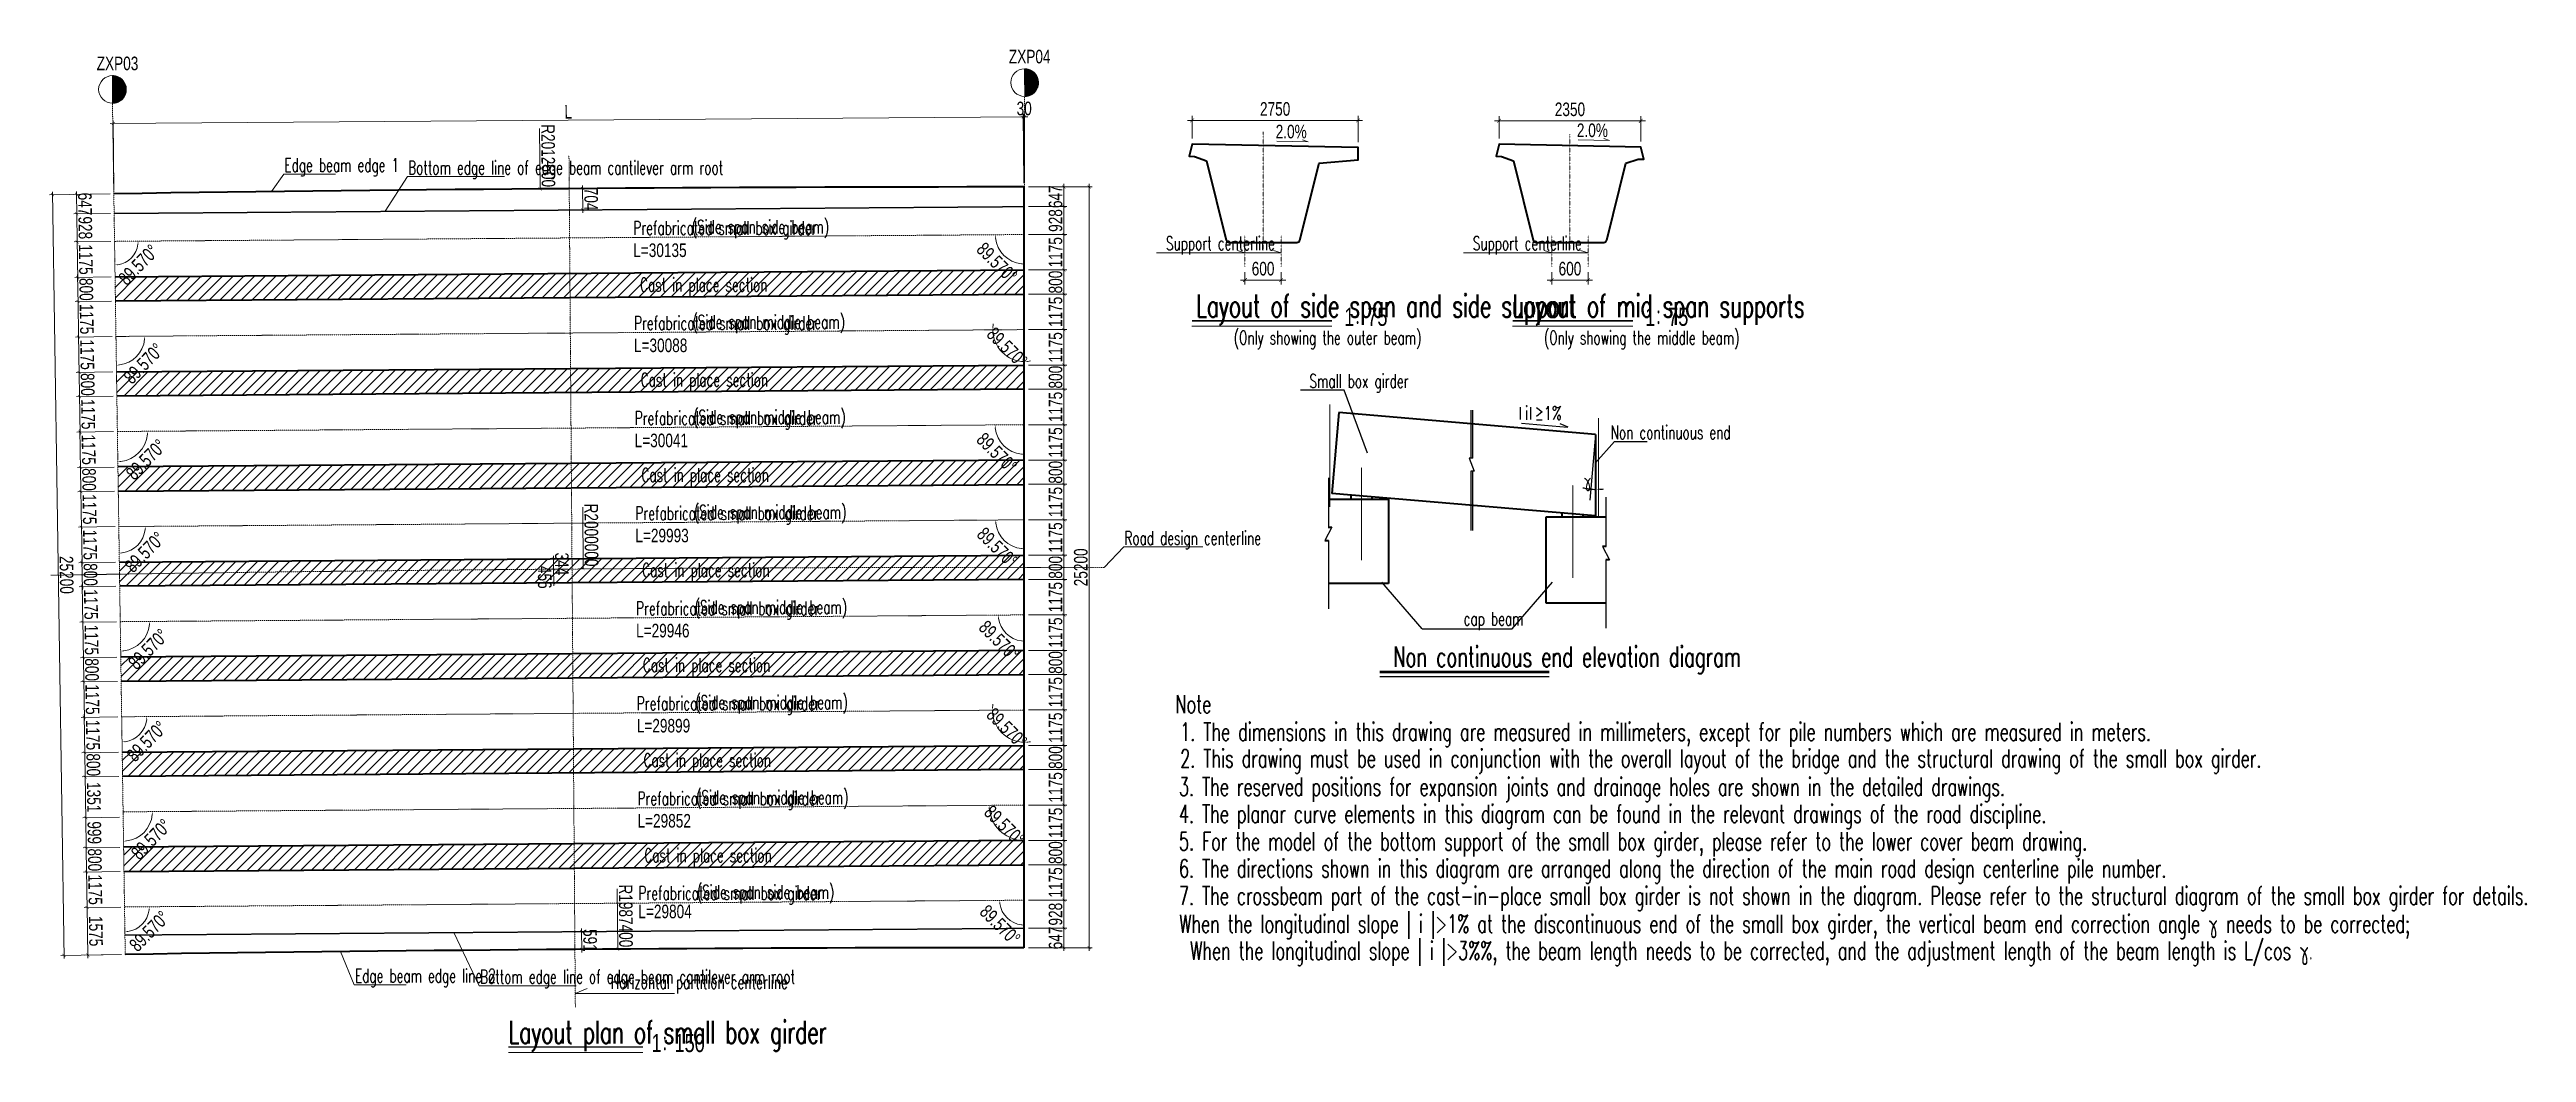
# Model space of a CAD drawing. Extents: x -2667085 to 4, y -2479164 to 2.
# Drawn here: x -2427180 to -2345087, y -2350100 to -2316881 of the extents above; entities that cross this region are included whole.
import ezdxf
from ezdxf.enums import TextEntityAlignment as Align

# ---------------------------------------------------------------- set-up
doc = ezdxf.new("R2010")
doc.units = 0
doc.header["$MEASUREMENT"] = 0
doc.header["$PDMODE"] = 3
for name, pattern in [('ACAD_ISO04W100', [30, 24, -3, 0, -3]), ('CONTINOUS', [0]), ('DASHDOT', [1, 0.5, -0.25, 0, -0.25]), ('DASHED', [0.75, 0.5, -0.25]), ('ZXX0', [30, 13, -2, 0.5, -2, 12.5])]:
    doc.linetypes.add(name, pattern=pattern)
doc.layers.get('0').update_dxf_attribs({"linetype": 'CONTINUOUS'})
doc.layers.get('DEFPOINTS').update_dxf_attribs({"linetype": 'CONTINUOUS'})
doc.layers.add('4', color=2, linetype='CONTINUOUS')
doc.layers.add('尺寸线', color=2, linetype='CONTINUOUS')
for name, color, linetype, lineweight in [('DashDot', 5, 'ACAD_ISO04W100', 13), ('Thick', 4, 'CONTINOUS', 35), ('Thin', 1, 'CONTINUOUS', 25), ('桥－总－中心线', 1, 'ZXX0', 13), ('桥－构造轮廓－实线', 4, 'CONTINUOUS', 35), ('桥－构造轮廓－虚线', 3, 'DASHED', 25), ('桥－综合标注', 31, 'CONTINUOUS', 13), ('桥－综合说明', 7, 'CONTINUOUS', 13)]:
    doc.layers.add(name, color=color, linetype=linetype, lineweight=lineweight)
doc.styles.add('SMEDI', font='smsim.shx', dxfattribs={"width": 0.75, "bigfont": 'smfs.shx'})
doc.styles.add('TONGJI-FONT', font='simplex.shx', dxfattribs={"width": 0.65})
doc.styles.add('Z1', font='SIMPLEX', dxfattribs={"width": 0.7, "bigfont": 'SMFS'})
doc.dimstyles.new('1-150', dxfattribs={"dimtxt": 450, "dimasz": 100, "dimexe": 100, "dimexo": 125, "dimgap": 50, "dimtad": 1, "dimdec": 0, "dimtxsty": 'SMEDI', "dimblk": 'ARCHTICK', "dimcen": 2.5, "dimdle": 100, "dimclrd": 256, "dimclre": 256, "dimclrt": 256, "dimazin": 3, "dimtfac": 1, "dimtdec": 0, "dimtix": 1, "dimtmove": 2, "dimatfit": 3, "dimldrblk": 'ARCHTICK', "dimfxl": 2, "dimlwd": -1, "dimlwe": -1, "dimarcsym": 0})
doc.dimstyles.new('1-150角度', dxfattribs={"dimtxt": 450, "dimasz": 100, "dimexe": 100, "dimexo": 125, "dimgap": 5, "dimtad": 1, "dimdec": 3, "dimtxsty": 'SMEDI', "dimcen": 2.5, "dimdle": 100, "dimclrd": 256, "dimclre": 256, "dimclrt": 256, "dimadec": 3, "dimazin": 3, "dimtfac": 1, "dimtdec": 3, "dimtmove": 2, "dimatfit": 3, "dimldrblk": 'ARCHTICK', "dimfxl": 2, "dimlwd": -1, "dimlwe": -1, "dimarcsym": 0})
doc.dimstyles.new('1-70', dxfattribs={"dimscale": 70, "dimtxt": 3, "dimasz": 0.85, "dimexe": 1, "dimexo": 1.25, "dimgap": 1, "dimtad": 1, "dimdec": 0, "dimtxsty": 'SMEDI', "dimblk": 'ARCHTICK', "dimcen": 2.5, "dimdle": 1, "dimclrd": 256, "dimclre": 256, "dimclrt": 256, "dimazin": 3, "dimtfac": 1, "dimtdec": 0, "dimtix": 1, "dimtmove": 2, "dimatfit": 3, "dimldrblk": 'ARCHTICK', "dimfxl": 2, "dimlwd": -1, "dimlwe": -1, "dimarcsym": 0})
pattern_1 = [(45, (250756.52, 96797.04), (-176.776695, 176.776695), [])]

msp = doc.modelspace()

# ---------------------------------------------------------------- texts
at = {"color": 2, "linetype": 'Continuous'}
for s, style, width, p in [('Small box girder', 'TONGJI-FONT', 0.65, (-2385422.7175, -2328087.7362)), ('i ≥1%', 'Z1', 0.7, (-2378278.0514, -2329140.1964)), ('Non continuous end', 'TONGJI-FONT', 0.65, (-2375439.6892, -2329785.7294)), ('cap beam', 'TONGJI-FONT', 0.65, (-2380311.3841, -2335961.4735))]:
    msp.add_text(s, height=450, dxfattribs=dict(at, style=style, width=width)).set_placement(p)
at = {"layer": '4', "linetype": 'ByBlock', "style": 'Z1', "width": 0.7}
msp.add_text('γ', height=450, dxfattribs=at).set_placement((-2376208.0762, -2331220.8753), align=Align.MIDDLE)
at = {"layer": 'Thick', "color": 4, "style": 'TONGJI-FONT', "width": 0.65}
msp.add_text('Non continuous end elevation diagram', height=675, dxfattribs=at).set_placement((-2382650.7644, -2337330.2843))
at = {"layer": '尺寸线', "style": 'TONGJI-FONT', "width": 0.65}
for s, p in [('Note', (-2389861.4136, -2338860.6011)), ('1. The dimensions in this drawing are measured in millimeters, except for pile numbers which are measured in meters.', (-2389706.9674, -2339777.4873)), ('2. This drawing must be used in conjunction with the overall layout of the bridge and the structural drawing of the small box girder.', (-2389706.9674, -2340661.3193)), ('3. The reserved positions for expansion joints and drainage holes are shown in the detailed drawings.', (-2389747.816, -2341598.59)), ('4. The planar curve elements in this diagram can be found in the relevant drawings of the road discipline.', (-2389747.816, -2342495.1659)), ('5. For the model of the bottom support of the small box girder, please refer to the lower cover beam drawing.', (-2389747.816, -2343407.7202)), ('6. The directions shown in this diagram are arranged along the direction of the main road design centerline pile number.', (-2389747.816, -2344304.8988)), ('7. The crossbeam part of the cast-in-place small box girder is not shown in the diagram. Please refer to the structural diagram of the small box girder for details.', (-2389747.816, -2345209.2588)), ('When the longitudinal slope | i |>1%%% at the discontinuous end of the small box girder, the vertical beam end correction angle γ needs to be corrected;', (-2389733.6019, -2346138.472)), ('When the longitudinal slope | i |>3%%, the beam length needs to be corrected, and the adjustment length of the beam length is L/cos γ.', (-2389372.0053, -2347028.406))]:
    msp.add_text(s, height=600, dxfattribs=at).set_placement(p)
at = {"layer": '桥－综合标注', "char_height": 450, "attachment_point": 5, "style": 'SMEDI'}
for s, insert, rotation in [('\\A1;R2012600', (-2410655.1346, -2320394.486), 270.457190833), ('\\A1;R2000000', (-2409223.6298, -2332961.5892), 270.419076669), ('\\A1;R1987400', (-2408083.3073, -2345576.5072), 270.388879353)]:
    msp.add_mtext(s, dxfattribs=dict(at, insert=insert, rotation=rotation))
at = {"layer": '桥－综合说明'}
for s, height, style, width, p in [('ZXP03', 450, 'SMEDI', 0.75, (-2425617.2049, -2317564.0442)), ('ZXP04', 450, 'SMEDI', 0.75, (-2395384.3387, -2317337.2935)), ('2.0%', 450, 'SMEDI', 0.75, (-2386542.1512, -2319820.8994)), ('2.0%', 450, 'SMEDI', 0.75, (-2376558.8771, -2319779.6278)), ('Edge beam edge 1', 450, 'TONGJI-FONT', 0.65, (-2419394.5629, -2320929.55)), ('Bottom edge line of edge beam cantilever arm root', 450, 'TONGJI-FONT', 0.65, (-2415294.6313, -2321015.9407)), ('Prefabricated small box girder', 450, 'TONGJI-FONT', 0.65, (-2407834.7065, -2323013.7547)), ('(Side span side beam)', 450, 'TONGJI-FONT', 0.65, (-2405895.1132, -2322977.376)), ('Support centerline', 450, 'TONGJI-FONT', 0.65, (-2390179.2821, -2323522.1578)), ('Support centerline', 450, 'TONGJI-FONT', 0.65, (-2380007.7194, -2323522.1578)), ('L=30135', 450, 'SMEDI', 0.75, (-2407834.7065, -2323752.7697)), ('Cast in place section', 450, 'TONGJI-FONT', 0.65, (-2407611.792, -2324895.3738)), ('Prefabricated small box girder', 450, 'TONGJI-FONT', 0.65, (-2407811.0825, -2326163.5649)), ('(Side span middle beam)', 450, 'TONGJI-FONT', 0.65, (-2405871.4892, -2326127.1861)), ('Layout of side span and side support', 750, 'TONGJI-FONT', 0.65, (-2389174.4319, -2325747.3676)), ('1：75', 600, 'SMEDI', 0.75, (-2384268.9289, -2326032.6604)), ('Layout of mid span supports', 750, 'TONGJI-FONT', 0.65, (-2378686.9099, -2325747.3676)), ('1：75', 600, 'SMEDI', 0.75, (-2374296.3034, -2326032.6604)), ('L=30088', 450, 'SMEDI', 0.75, (-2407811.0825, -2326902.5799)), ('(Only showing the outer beam)', 450, 'TONGJI-FONT', 0.65, (-2387931.6811, -2326650.1601)), ('(Only showing the middle beam)', 450, 'TONGJI-FONT', 0.65, (-2377651.436, -2326650.1601)), ('Cast in place section', 450, 'TONGJI-FONT', 0.65, (-2407588.168, -2328045.184)), ('Prefabricated small box girder', 450, 'TONGJI-FONT', 0.65, (-2407787.4585, -2329313.375)), ('(Side span middle beam)', 450, 'TONGJI-FONT', 0.65, (-2405847.8651, -2329276.9963)), ('L=30041', 450, 'SMEDI', 0.75, (-2407787.4585, -2330052.3901)), ('Cast in place section', 450, 'TONGJI-FONT', 0.65, (-2407564.5439, -2331194.9942)), ('Prefabricated small box girder', 450, 'TONGJI-FONT', 0.65, (-2407763.8345, -2332463.1852)), ('(Side span middle beam)', 450, 'TONGJI-FONT', 0.65, (-2405824.2411, -2332426.8064)), ('L=29993', 450, 'SMEDI', 0.75, (-2407763.8345, -2333202.2002)), ('Road design centerline', 450, 'TONGJI-FONT', 0.65, (-2391553.4695, -2333283.5247)), ('Cast in place section', 450, 'TONGJI-FONT', 0.65, (-2407540.9199, -2334344.8043)), ('Prefabricated small box girder', 450, 'TONGJI-FONT', 0.65, (-2407740.2104, -2335612.9953)), ('(Side span middle beam)', 450, 'TONGJI-FONT', 0.65, (-2405800.6171, -2335576.6166)), ('L=29946', 450, 'SMEDI', 0.75, (-2407740.2104, -2336352.0104)), ('Cast in place section', 450, 'TONGJI-FONT', 0.65, (-2407517.2959, -2337494.6145)), ('Prefabricated small box girder', 450, 'TONGJI-FONT', 0.65, (-2407716.5864, -2338762.8055)), ('(Side span middle beam)', 450, 'TONGJI-FONT', 0.65, (-2405776.9931, -2338726.4268)), ('L=29899', 450, 'SMEDI', 0.75, (-2407716.5864, -2339501.8205)), ('Cast in place section', 450, 'TONGJI-FONT', 0.65, (-2407493.6719, -2340644.4246)), ('Prefabricated small box girder', 450, 'TONGJI-FONT', 0.65, (-2407692.9624, -2341912.6157)), ('(Side span middle beam)', 450, 'TONGJI-FONT', 0.65, (-2405753.3691, -2341876.2369)), ('L=29852', 450, 'SMEDI', 0.75, (-2407692.9624, -2342651.6307)), ('Cast in place section', 450, 'TONGJI-FONT', 0.65, (-2407470.0479, -2343794.2348)), ('Prefabricated small box girder', 450, 'TONGJI-FONT', 0.65, (-2407664.652, -2345048.0238)), ('(Side span side beam)', 450, 'TONGJI-FONT', 0.65, (-2405725.0586, -2345011.6451)), ('L=29804', 450, 'SMEDI', 0.75, (-2407664.652, -2345655.1089)), ('Edge beam edge line 2', 450, 'TONGJI-FONT', 0.65, (-2417056.5323, -2347786.5458)), ('Bottom edge line of edge beam cantilever arm root', 450, 'TONGJI-FONT', 0.65, (-2412913.0845, -2347817.0595)), ('Horizontal partition centerline', 450, 'TONGJI-FONT', 0.65, (-2408578.2626, -2347994.075)), ('Layout plan of small box girder', 750, 'TONGJI-FONT', 0.65, (-2411965.6655, -2349803.8014)), ('1：150', 600, 'SMEDI', 0.75, (-2407228.9671, -2350089.0942))]:
    msp.add_text(s, height=height, dxfattribs=dict(at, style=style, width=width)).set_placement(p)

# ---------------------------------------------------------------- blocks, each defined once
blk = doc.blocks.new('_ArchTick')
at = {"color": 0, "linetype": 'ByBlock', "const_width": 0.15}
blk.add_lwpolyline([(-0.5, -0.5), (0.5, 0.5)], dxfattribs=at)
blk = doc.blocks.new('*D156')
at = {"layer": 'DEFPOINTS', "color": 0, "transparency": 16777216}
for p in [(-2425040, -2322305), (-2425026, -2323233), (-2426265, -2323252)]:
    blk.add_point(p, dxfattribs=at)
at = {"layer": '桥－综合标注', "transparency": 16777216}
for p, q in [((-2425165, -2322307), (-2426379, -2322325)), ((-2426280, -2322224), (-2426264, -2323352)), ((-2425151, -2323235), (-2426365, -2323253))]:
    blk.add_line(p, q, dxfattribs=at)
at = {"layer": '桥－综合标注', "transparency": 16777216, "xscale": 100, "yscale": 100, "zscale": 100}
for p, rotation in [((-2426279, -2322324), 90.85943669461318), ((-2426265, -2323252), 270.8594366946131)]:
    blk.add_blockref('_ArchTick', p, dxfattribs=dict(at, rotation=rotation))
at = {"layer": '桥－综合标注', "transparency": 16777216, "insert": (-2425997, -2322784), "char_height": 450, "attachment_point": 5, "rotation": 270.85944, "style": 'SMEDI'}
blk.add_mtext('\\A1;928', dxfattribs=at)
blk = doc.blocks.new('*D157')
at = {"layer": 'DEFPOINTS', "color": 0, "transparency": 16777216}
for p in [(-2425026, -2323233), (-2426247, -2324427), (-2425009, -2324408)]:
    blk.add_point(p, dxfattribs=at)
at = {"layer": '桥－综合标注', "transparency": 16777216}
for p, q in [((-2425151, -2323235), (-2426365, -2323253)), ((-2426267, -2323152), (-2426246, -2324527)), ((-2425134, -2324410), (-2426347, -2324428))]:
    blk.add_line(p, q, dxfattribs=at)
at = {"layer": '桥－综合标注', "transparency": 16777216, "xscale": 100, "yscale": 100, "zscale": 100}
for p, rotation in [((-2426265, -2323252), 90.85943669372008), ((-2426247, -2324427), 270.8594366937201)]:
    blk.add_blockref('_ArchTick', p, dxfattribs=dict(at, rotation=rotation))
at = {"layer": '桥－综合标注', "transparency": 16777216, "insert": (-2425981, -2323835), "char_height": 450, "attachment_point": 5, "rotation": 270.85944, "style": 'SMEDI'}
blk.add_mtext('\\A1;1175', dxfattribs=at)
blk = doc.blocks.new('*D158')
at = {"layer": 'DEFPOINTS', "color": 0, "transparency": 16777216}
for p in [(-2425009, -2324408), (-2426235, -2325227), (-2424997, -2325208)]:
    blk.add_point(p, dxfattribs=at)
at = {"layer": '桥－综合标注', "transparency": 16777216}
for p, q in [((-2425134, -2324410), (-2426347, -2324428)), ((-2426249, -2324327), (-2426234, -2325327)), ((-2425122, -2325210), (-2426335, -2325228))]:
    blk.add_line(p, q, dxfattribs=at)
at = {"layer": '桥－综合标注', "transparency": 16777216, "xscale": 100, "yscale": 100, "zscale": 100}
for p, rotation in [((-2426247, -2324427), 90.85943669372008), ((-2426235, -2325227), 270.8594366937201)]:
    blk.add_blockref('_ArchTick', p, dxfattribs=dict(at, rotation=rotation))
at = {"layer": '桥－综合标注', "transparency": 16777216, "insert": (-2425966, -2324823), "char_height": 450, "attachment_point": 5, "rotation": 270.85944, "style": 'SMEDI'}
blk.add_mtext('\\A1;800', dxfattribs=at)
blk = doc.blocks.new('*D159')
at = {"layer": 'DEFPOINTS', "color": 0, "transparency": 16777216}
for p in [(-2424997, -2325208), (-2426218, -2326401), (-2424979, -2326383)]:
    blk.add_point(p, dxfattribs=at)
at = {"layer": '桥－综合标注', "transparency": 16777216}
for p, q in [((-2425122, -2325210), (-2426335, -2325228)), ((-2426237, -2325127), (-2426216, -2326501)), ((-2425104, -2326385), (-2426318, -2326403))]:
    blk.add_line(p, q, dxfattribs=at)
at = {"layer": '桥－综合标注', "transparency": 16777216, "xscale": 100, "yscale": 100, "zscale": 100}
for p, rotation in [((-2426235, -2325227), 90.85943669372008), ((-2426218, -2326401), 270.8594366937201)]:
    blk.add_blockref('_ArchTick', p, dxfattribs=dict(at, rotation=rotation))
at = {"layer": '桥－综合标注', "transparency": 16777216, "insert": (-2425952, -2325810), "char_height": 450, "attachment_point": 5, "rotation": 270.85944, "style": 'SMEDI'}
blk.add_mtext('\\A1;1175', dxfattribs=at)
blk = doc.blocks.new('*D160')
at = {"layer": 'DEFPOINTS', "color": 0, "transparency": 16777216}
for p in [(-2424961, -2327558), (-2426188, -2328376), (-2424949, -2328358)]:
    blk.add_point(p, dxfattribs=at)
at = {"layer": '桥－综合标注', "transparency": 16777216}
for p, q in [((-2425086, -2327560), (-2426300, -2327578)), ((-2426202, -2327476), (-2426187, -2328476)), ((-2425074, -2328359), (-2426288, -2328378))]:
    blk.add_line(p, q, dxfattribs=at)
at = {"layer": '桥－综合标注', "transparency": 16777216, "xscale": 100, "yscale": 100, "zscale": 100}
for p, rotation in [((-2426200, -2327576), 90.85943669372008), ((-2426188, -2328376), 270.8594366937201)]:
    blk.add_blockref('_ArchTick', p, dxfattribs=dict(at, rotation=rotation))
at = {"layer": '桥－综合标注', "transparency": 16777216, "insert": (-2425919, -2327972), "char_height": 450, "attachment_point": 5, "rotation": 270.85944, "style": 'SMEDI'}
blk.add_mtext('\\A1;800', dxfattribs=at)
blk = doc.blocks.new('*D161')
at = {"layer": 'DEFPOINTS', "color": 0, "transparency": 16777216}
for p in [(-2424949, -2328358), (-2426171, -2329551), (-2424932, -2329532)]:
    blk.add_point(p, dxfattribs=at)
at = {"layer": '桥－综合标注', "transparency": 16777216}
for p, q in [((-2425074, -2328359), (-2426288, -2328378)), ((-2426190, -2328276), (-2426169, -2329651)), ((-2425057, -2329534), (-2426271, -2329553))]:
    blk.add_line(p, q, dxfattribs=at)
at = {"layer": '桥－综合标注', "transparency": 16777216, "xscale": 100, "yscale": 100, "zscale": 100}
for p, rotation in [((-2426188, -2328376), 90.85943669372008), ((-2426171, -2329551), 270.8594366937201)]:
    blk.add_blockref('_ArchTick', p, dxfattribs=dict(at, rotation=rotation))
at = {"layer": '桥－综合标注', "transparency": 16777216, "insert": (-2425904, -2328960), "char_height": 450, "attachment_point": 5, "rotation": 270.85944, "style": 'SMEDI'}
blk.add_mtext('\\A1;1175', dxfattribs=at)
blk = doc.blocks.new('*D162')
at = {"layer": 'DEFPOINTS', "color": 0, "transparency": 16777216}
for p in [(-2424932, -2329532), (-2426153, -2330726), (-2424914, -2330707)]:
    blk.add_point(p, dxfattribs=at)
at = {"layer": '桥－综合标注', "transparency": 16777216}
for p, q in [((-2425057, -2329534), (-2426271, -2329553)), ((-2426172, -2329451), (-2426151, -2330826)), ((-2425039, -2330709), (-2426253, -2330727))]:
    blk.add_line(p, q, dxfattribs=at)
at = {"layer": '桥－综合标注', "transparency": 16777216, "xscale": 100, "yscale": 100, "zscale": 100}
for p, rotation in [((-2426171, -2329551), 90.85943669372008), ((-2426153, -2330726), 270.8594366937201)]:
    blk.add_blockref('_ArchTick', p, dxfattribs=dict(at, rotation=rotation))
at = {"layer": '桥－综合标注', "transparency": 16777216, "insert": (-2425887, -2330134), "char_height": 450, "attachment_point": 5, "rotation": 270.85944, "style": 'SMEDI'}
blk.add_mtext('\\A1;1175', dxfattribs=at)
blk = doc.blocks.new('*D163')
at = {"layer": 'DEFPOINTS', "color": 0, "transparency": 16777216}
for p in [(-2424914, -2330707), (-2426141, -2331526), (-2424902, -2331507)]:
    blk.add_point(p, dxfattribs=at)
at = {"layer": '桥－综合标注', "transparency": 16777216}
for p, q in [((-2426154, -2330626), (-2426139, -2331626)), ((-2425039, -2330709), (-2426253, -2330727)), ((-2425027, -2331509), (-2426241, -2331527))]:
    blk.add_line(p, q, dxfattribs=at)
at = {"layer": '桥－综合标注', "transparency": 16777216, "xscale": 100, "yscale": 100, "zscale": 100}
for p, rotation in [((-2426153, -2330726), 90.85943669372008), ((-2426141, -2331526), 270.8594366937201)]:
    blk.add_blockref('_ArchTick', p, dxfattribs=dict(at, rotation=rotation))
at = {"layer": '桥－综合标注', "transparency": 16777216, "insert": (-2425872, -2331122), "char_height": 450, "attachment_point": 5, "rotation": 270.85944, "style": 'SMEDI'}
blk.add_mtext('\\A1;800', dxfattribs=at)
blk = doc.blocks.new('*D164')
at = {"layer": 'DEFPOINTS', "color": 0, "transparency": 16777216}
for p in [(-2424902, -2331507), (-2426123, -2332701), (-2424885, -2332682)]:
    blk.add_point(p, dxfattribs=at)
at = {"layer": '桥－综合标注', "transparency": 16777216}
for p, q in [((-2426142, -2331426), (-2426122, -2332801)), ((-2425027, -2331509), (-2426241, -2331527)), ((-2425009, -2332684), (-2426223, -2332702))]:
    blk.add_line(p, q, dxfattribs=at)
at = {"layer": '桥－综合标注', "transparency": 16777216, "xscale": 100, "yscale": 100, "zscale": 100}
for p, rotation in [((-2426141, -2331526), 90.85943669372008), ((-2426123, -2332701), 270.8594366937201)]:
    blk.add_blockref('_ArchTick', p, dxfattribs=dict(at, rotation=rotation))
at = {"layer": '桥－综合标注', "transparency": 16777216, "insert": (-2425857, -2332109), "char_height": 450, "attachment_point": 5, "rotation": 270.85944, "style": 'SMEDI'}
blk.add_mtext('\\A1;1175', dxfattribs=at)
blk = doc.blocks.new('*D165')
at = {"layer": 'DEFPOINTS', "color": 0, "transparency": 16777216}
for p in [(-2424885, -2332682), (-2426106, -2333876), (-2424867, -2333857)]:
    blk.add_point(p, dxfattribs=at)
at = {"layer": '桥－综合标注', "transparency": 16777216}
for p, q in [((-2425009, -2332684), (-2426223, -2332702)), ((-2426125, -2332601), (-2426104, -2333976)), ((-2424992, -2333859), (-2426206, -2333877))]:
    blk.add_line(p, q, dxfattribs=at)
at = {"layer": '桥－综合标注', "transparency": 16777216, "xscale": 100, "yscale": 100, "zscale": 100}
for p, rotation in [((-2426123, -2332701), 90.85943669372008), ((-2426106, -2333876), 270.8594366937201)]:
    blk.add_blockref('_ArchTick', p, dxfattribs=dict(at, rotation=rotation))
at = {"layer": '桥－综合标注', "transparency": 16777216, "insert": (-2425840, -2333284), "char_height": 450, "attachment_point": 5, "rotation": 270.85944, "style": 'SMEDI'}
blk.add_mtext('\\A1;1175', dxfattribs=at)
blk = doc.blocks.new('*D166')
at = {"layer": 'DEFPOINTS', "color": 0, "transparency": 16777216}
for p in [(-2424867, -2333857), (-2426094, -2334675), (-2424855, -2334657)]:
    blk.add_point(p, dxfattribs=at)
at = {"layer": '桥－综合标注', "transparency": 16777216}
for p, q in [((-2424992, -2333859), (-2426206, -2333877)), ((-2426107, -2333776), (-2426092, -2334775)), ((-2424980, -2334659), (-2426194, -2334677))]:
    blk.add_line(p, q, dxfattribs=at)
at = {"layer": '桥－综合标注', "transparency": 16777216, "xscale": 100, "yscale": 100, "zscale": 100}
for p, rotation in [((-2426106, -2333876), 90.85943669372008), ((-2426094, -2334675), 270.8594366937201)]:
    blk.add_blockref('_ArchTick', p, dxfattribs=dict(at, rotation=rotation))
at = {"layer": '桥－综合标注', "transparency": 16777216, "insert": (-2425825, -2334271), "char_height": 450, "attachment_point": 5, "rotation": 270.85944, "style": 'SMEDI'}
blk.add_mtext('\\A1;800', dxfattribs=at)
blk = doc.blocks.new('*D167')
at = {"layer": 'DEFPOINTS', "color": 0, "transparency": 16777216}
for p in [(-2424855, -2334657), (-2426076, -2335850), (-2424837, -2335832)]:
    blk.add_point(p, dxfattribs=at)
at = {"layer": '桥－综合标注', "transparency": 16777216}
for p, q in [((-2424980, -2334659), (-2426194, -2334677)), ((-2426095, -2334575), (-2426075, -2335950)), ((-2424962, -2335834), (-2426176, -2335852))]:
    blk.add_line(p, q, dxfattribs=at)
at = {"layer": '桥－综合标注', "transparency": 16777216, "xscale": 100, "yscale": 100, "zscale": 100}
for p, rotation in [((-2426094, -2334675), 90.85943669372008), ((-2426076, -2335850), 270.8594366937201)]:
    blk.add_blockref('_ArchTick', p, dxfattribs=dict(at, rotation=rotation))
at = {"layer": '桥－综合标注', "transparency": 16777216, "insert": (-2425810, -2335259), "char_height": 450, "attachment_point": 5, "rotation": 270.85944, "style": 'SMEDI'}
blk.add_mtext('\\A1;1175', dxfattribs=at)
blk = doc.blocks.new('*D168')
at = {"layer": 'DEFPOINTS', "color": 0, "transparency": 16777216}
for p in [(-2424837, -2335832), (-2426058, -2337025), (-2424820, -2337007)]:
    blk.add_point(p, dxfattribs=at)
at = {"layer": '桥－综合标注', "transparency": 16777216}
for p, q in [((-2424962, -2335834), (-2426176, -2335852)), ((-2426078, -2335750), (-2426057, -2337125)), ((-2424945, -2337009), (-2426158, -2337027))]:
    blk.add_line(p, q, dxfattribs=at)
at = {"layer": '桥－综合标注', "transparency": 16777216, "xscale": 100, "yscale": 100, "zscale": 100}
for p, rotation in [((-2426076, -2335850), 90.85943669372008), ((-2426058, -2337025), 270.8594366937201)]:
    blk.add_blockref('_ArchTick', p, dxfattribs=dict(at, rotation=rotation))
at = {"layer": '桥－综合标注', "transparency": 16777216, "insert": (-2425792, -2336434), "char_height": 450, "attachment_point": 5, "rotation": 270.85944, "style": 'SMEDI'}
blk.add_mtext('\\A1;1175', dxfattribs=at)
blk = doc.blocks.new('*D169')
at = {"layer": 'DEFPOINTS', "color": 0, "transparency": 16777216}
for p in [(-2424820, -2337007), (-2426046, -2337825), (-2424808, -2337806)]:
    blk.add_point(p, dxfattribs=at)
at = {"layer": '桥－综合标注', "transparency": 16777216}
for p, q in [((-2424945, -2337009), (-2426158, -2337027)), ((-2426060, -2336925), (-2426045, -2337925)), ((-2424933, -2337808), (-2426146, -2337827))]:
    blk.add_line(p, q, dxfattribs=at)
at = {"layer": '桥－综合标注', "transparency": 16777216, "xscale": 100, "yscale": 100, "zscale": 100}
for p, rotation in [((-2426058, -2337025), 90.85943669372008), ((-2426046, -2337825), 270.8594366937201)]:
    blk.add_blockref('_ArchTick', p, dxfattribs=dict(at, rotation=rotation))
at = {"layer": '桥－综合标注', "transparency": 16777216, "insert": (-2425777, -2337421), "char_height": 450, "attachment_point": 5, "rotation": 270.85944, "style": 'SMEDI'}
blk.add_mtext('\\A1;800', dxfattribs=at)
blk = doc.blocks.new('*D170')
at = {"layer": 'DEFPOINTS', "color": 0, "transparency": 16777216}
for p in [(-2424808, -2337806), (-2426029, -2339000), (-2424790, -2338981)]:
    blk.add_point(p, dxfattribs=at)
at = {"layer": '桥－综合标注', "transparency": 16777216}
for p, q in [((-2424933, -2337808), (-2426146, -2337827)), ((-2426048, -2337725), (-2426027, -2339100)), ((-2424915, -2338983), (-2426129, -2339001))]:
    blk.add_line(p, q, dxfattribs=at)
at = {"layer": '桥－综合标注', "transparency": 16777216, "xscale": 100, "yscale": 100, "zscale": 100}
for p, rotation in [((-2426046, -2337825), 90.85943669372008), ((-2426029, -2339000), 270.8594366937201)]:
    blk.add_blockref('_ArchTick', p, dxfattribs=dict(at, rotation=rotation))
at = {"layer": '桥－综合标注', "transparency": 16777216, "insert": (-2425763, -2338408), "char_height": 450, "attachment_point": 5, "rotation": 270.85944, "style": 'SMEDI'}
blk.add_mtext('\\A1;1175', dxfattribs=at)
blk = doc.blocks.new('*D171')
at = {"layer": 'DEFPOINTS', "color": 0, "transparency": 16777216}
for p in [(-2424790, -2338981), (-2426011, -2340175), (-2424772, -2340156)]:
    blk.add_point(p, dxfattribs=at)
at = {"layer": '桥－综合标注', "transparency": 16777216}
for p, q in [((-2424915, -2338983), (-2426129, -2339001)), ((-2426030, -2338900), (-2426010, -2340275)), ((-2424897, -2340158), (-2426111, -2340176))]:
    blk.add_line(p, q, dxfattribs=at)
at = {"layer": '桥－综合标注', "transparency": 16777216, "xscale": 100, "yscale": 100, "zscale": 100}
for p, rotation in [((-2426029, -2339000), 90.85943669372008), ((-2426011, -2340175), 270.8594366937201)]:
    blk.add_blockref('_ArchTick', p, dxfattribs=dict(at, rotation=rotation))
at = {"layer": '桥－综合标注', "transparency": 16777216, "insert": (-2425745, -2339583), "char_height": 450, "attachment_point": 5, "rotation": 270.85944, "style": 'SMEDI'}
blk.add_mtext('\\A1;1175', dxfattribs=at)
blk = doc.blocks.new('*D172')
at = {"layer": 'DEFPOINTS', "color": 0, "transparency": 16777216}
for p in [(-2424772, -2340156), (-2425999, -2340975), (-2424760, -2340956)]:
    blk.add_point(p, dxfattribs=at)
at = {"layer": '桥－综合标注', "transparency": 16777216}
for p, q in [((-2424897, -2340158), (-2426111, -2340176)), ((-2426013, -2340075), (-2425998, -2341075)), ((-2424885, -2340958), (-2426099, -2340976))]:
    blk.add_line(p, q, dxfattribs=at)
at = {"layer": '桥－综合标注', "transparency": 16777216, "xscale": 100, "yscale": 100, "zscale": 100}
for p, rotation in [((-2426011, -2340175), 90.85943669372008), ((-2425999, -2340975), 270.8594366937201)]:
    blk.add_blockref('_ArchTick', p, dxfattribs=dict(at, rotation=rotation))
at = {"layer": '桥－综合标注', "transparency": 16777216, "insert": (-2425730, -2340571), "char_height": 450, "attachment_point": 5, "rotation": 270.85944, "style": 'SMEDI'}
blk.add_mtext('\\A1;800', dxfattribs=at)
blk = doc.blocks.new('*D173')
at = {"layer": 'DEFPOINTS', "color": 0, "transparency": 16777216}
for p in [(-2424760, -2340956), (-2425979, -2342326), (-2424740, -2342307)]:
    blk.add_point(p, dxfattribs=at)
at = {"layer": '桥－综合标注', "transparency": 16777216}
for p, q in [((-2424885, -2340958), (-2426099, -2340976)), ((-2426001, -2340875), (-2425977, -2342426)), ((-2424865, -2342309), (-2426079, -2342327))]:
    blk.add_line(p, q, dxfattribs=at)
at = {"layer": '桥－综合标注', "transparency": 16777216, "xscale": 100, "yscale": 100, "zscale": 100}
for p, rotation in [((-2425999, -2340975), 90.85943669372008), ((-2425979, -2342326), 270.8594366937201)]:
    blk.add_blockref('_ArchTick', p, dxfattribs=dict(at, rotation=rotation))
at = {"layer": '桥－综合标注', "transparency": 16777216, "insert": (-2425714, -2341646), "char_height": 450, "attachment_point": 5, "rotation": 270.85944, "style": 'SMEDI'}
blk.add_mtext('\\A1;1351', dxfattribs=at)
blk = doc.blocks.new('*D174')
at = {"layer": 'DEFPOINTS', "color": 0, "transparency": 16777216}
for p in [(-2424740, -2342307), (-2425964, -2343325), (-2424725, -2343306)]:
    blk.add_point(p, dxfattribs=at)
at = {"layer": '桥－综合标注', "transparency": 16777216}
for p, q in [((-2424865, -2342309), (-2426079, -2342327)), ((-2425980, -2342226), (-2425962, -2343424)), ((-2424850, -2343308), (-2426064, -2343326))]:
    blk.add_line(p, q, dxfattribs=at)
at = {"layer": '桥－综合标注', "transparency": 16777216, "xscale": 100, "yscale": 100, "zscale": 100}
for p, rotation in [((-2425979, -2342326), 90.85943669372008), ((-2425964, -2343325), 270.8594366937201)]:
    blk.add_blockref('_ArchTick', p, dxfattribs=dict(at, rotation=rotation))
at = {"layer": '桥－综合标注', "transparency": 16777216, "insert": (-2425696, -2342821), "char_height": 450, "attachment_point": 5, "rotation": 270.85944, "style": 'SMEDI'}
blk.add_mtext('\\A1;999', dxfattribs=at)
blk = doc.blocks.new('*D175')
at = {"layer": 'DEFPOINTS', "color": 0, "transparency": 16777216}
for p in [(-2424725, -2343306), (-2425952, -2344124), (-2424713, -2344106)]:
    blk.add_point(p, dxfattribs=at)
at = {"layer": '桥－综合标注', "transparency": 16777216}
for p, q in [((-2424850, -2343308), (-2426064, -2343326)), ((-2425965, -2343225), (-2425950, -2344224)), ((-2424838, -2344108), (-2426052, -2344126))]:
    blk.add_line(p, q, dxfattribs=at)
at = {"layer": '桥－综合标注', "transparency": 16777216, "xscale": 100, "yscale": 100, "zscale": 100}
for p, rotation in [((-2425964, -2343325), 90.85943669372008), ((-2425952, -2344124), 270.8594366937201)]:
    blk.add_blockref('_ArchTick', p, dxfattribs=dict(at, rotation=rotation))
at = {"layer": '桥－综合标注', "transparency": 16777216, "insert": (-2425683, -2343720), "char_height": 450, "attachment_point": 5, "rotation": 270.85944, "style": 'SMEDI'}
blk.add_mtext('\\A1;800', dxfattribs=at)
blk = doc.blocks.new('*D176')
at = {"layer": 'DEFPOINTS', "color": 0, "transparency": 16777216}
for p in [(-2424713, -2344106), (-2425934, -2345299), (-2424696, -2345281)]:
    blk.add_point(p, dxfattribs=at)
at = {"layer": '桥－综合标注', "transparency": 16777216}
for p, q in [((-2424838, -2344108), (-2426052, -2344126)), ((-2425953, -2344024), (-2425933, -2345399)), ((-2424821, -2345283), (-2426034, -2345301))]:
    blk.add_line(p, q, dxfattribs=at)
at = {"layer": '桥－综合标注', "transparency": 16777216, "xscale": 100, "yscale": 100, "zscale": 100}
for p, rotation in [((-2425952, -2344124), 90.85943669372008), ((-2425934, -2345299), 270.8594366937201)]:
    blk.add_blockref('_ArchTick', p, dxfattribs=dict(at, rotation=rotation))
at = {"layer": '桥－综合标注', "transparency": 16777216, "insert": (-2425668, -2344708), "char_height": 450, "attachment_point": 5, "rotation": 270.85944, "style": 'SMEDI'}
blk.add_mtext('\\A1;1175', dxfattribs=at)
blk = doc.blocks.new('*D177')
at = {"layer": 'DEFPOINTS', "color": 0, "transparency": 16777216}
for p in [(-2424696, -2345281), (-2425911, -2346874), (-2424672, -2346856)]:
    blk.add_point(p, dxfattribs=at)
at = {"layer": '桥－综合标注', "transparency": 16777216}
for p, q in [((-2424821, -2345283), (-2426034, -2345301)), ((-2425936, -2345199), (-2425909, -2346974)), ((-2424797, -2346857), (-2426011, -2346876))]:
    blk.add_line(p, q, dxfattribs=at)
at = {"layer": '桥－综合标注', "transparency": 16777216, "xscale": 100, "yscale": 100, "zscale": 100}
for p, rotation in [((-2425934, -2345299), 90.85943669372008), ((-2425911, -2346874), 270.8594366937201)]:
    blk.add_blockref('_ArchTick', p, dxfattribs=dict(at, rotation=rotation))
at = {"layer": '桥－综合标注', "transparency": 16777216, "insert": (-2425648, -2346083), "char_height": 450, "attachment_point": 5, "rotation": 270.85944, "style": 'SMEDI'}
blk.add_mtext('\\A1;1575', dxfattribs=at)
blk = doc.blocks.new('*D178')
at = {"layer": 'DEFPOINTS', "color": 0, "transparency": 16777216}
for p in [(-2424979, -2326383), (-2426200, -2327576), (-2424961, -2327558)]:
    blk.add_point(p, dxfattribs=at)
at = {"layer": '桥－综合标注', "transparency": 16777216}
for p, q in [((-2425104, -2326385), (-2426318, -2326403)), ((-2426219, -2326301), (-2426199, -2327676)), ((-2425086, -2327560), (-2426300, -2327578))]:
    blk.add_line(p, q, dxfattribs=at)
at = {"layer": '桥－综合标注', "transparency": 16777216, "xscale": 100, "yscale": 100, "zscale": 100}
for p, rotation in [((-2426218, -2326401), 90.85943669460673), ((-2426200, -2327576), 270.8594366946068)]:
    blk.add_blockref('_ArchTick', p, dxfattribs=dict(at, rotation=rotation))
at = {"layer": '桥－综合标注', "transparency": 16777216, "insert": (-2425934, -2326985), "char_height": 450, "attachment_point": 5, "rotation": 270.85944, "style": 'SMEDI'}
blk.add_mtext('\\A1;1175', dxfattribs=at)
blk = doc.blocks.new('*D179')
at = {"layer": 'DEFPOINTS', "color": 0, "transparency": 16777216}
for p in [(-2394862, -2322079), (-2394862, -2323007), (-2393562, -2323007)]:
    blk.add_point(p, dxfattribs=at)
at = {"layer": '桥－综合标注', "transparency": 16777216}
for p, q in [((-2394737, -2322079), (-2393462, -2322079)), ((-2393562, -2321979), (-2393562, -2323107)), ((-2394737, -2323007), (-2393462, -2323007))]:
    blk.add_line(p, q, dxfattribs=at)
at = {"layer": '桥－综合标注', "transparency": 16777216, "xscale": 100, "yscale": 100, "zscale": 100}
for p, rotation in [((-2393562, -2322079), 90), ((-2393562, -2323007), 270)]:
    blk.add_blockref('_ArchTick', p, dxfattribs=dict(at, rotation=rotation))
at = {"layer": '桥－综合标注', "transparency": 16777216, "insert": (-2393837, -2322543), "char_height": 450, "attachment_point": 5, "rotation": 90, "style": 'SMEDI'}
blk.add_mtext('\\A1;928', dxfattribs=at)
blk = doc.blocks.new('*D180')
at = {"layer": 'DEFPOINTS', "color": 0, "transparency": 16777216}
for p in [(-2394862, -2323007), (-2394862, -2324182), (-2393562, -2324182)]:
    blk.add_point(p, dxfattribs=at)
at = {"layer": '桥－综合标注', "transparency": 16777216}
for p, q in [((-2394737, -2323007), (-2393462, -2323007)), ((-2393562, -2322907), (-2393562, -2324282)), ((-2394737, -2324182), (-2393462, -2324182))]:
    blk.add_line(p, q, dxfattribs=at)
at = {"layer": '桥－综合标注', "transparency": 16777216, "xscale": 100, "yscale": 100, "zscale": 100}
for p, rotation in [((-2393562, -2323007), 90), ((-2393562, -2324182), 270)]:
    blk.add_blockref('_ArchTick', p, dxfattribs=dict(at, rotation=rotation))
at = {"layer": '桥－综合标注', "transparency": 16777216, "insert": (-2393837, -2323595), "char_height": 450, "attachment_point": 5, "rotation": 90, "style": 'SMEDI'}
blk.add_mtext('\\A1;1175', dxfattribs=at)
blk = doc.blocks.new('*D181')
at = {"layer": 'DEFPOINTS', "color": 0, "transparency": 16777216}
for p in [(-2394862, -2324182), (-2394862, -2324982), (-2393562, -2324982)]:
    blk.add_point(p, dxfattribs=at)
at = {"layer": '桥－综合标注', "transparency": 16777216}
for p, q in [((-2394737, -2324182), (-2393462, -2324182)), ((-2393562, -2324082), (-2393562, -2325082)), ((-2394737, -2324982), (-2393462, -2324982))]:
    blk.add_line(p, q, dxfattribs=at)
at = {"layer": '桥－综合标注', "transparency": 16777216, "xscale": 100, "yscale": 100, "zscale": 100}
for p, rotation in [((-2393562, -2324182), 90), ((-2393562, -2324982), 270)]:
    blk.add_blockref('_ArchTick', p, dxfattribs=dict(at, rotation=rotation))
at = {"layer": '桥－综合标注', "transparency": 16777216, "insert": (-2393837, -2324582), "char_height": 450, "attachment_point": 5, "rotation": 90, "style": 'SMEDI'}
blk.add_mtext('\\A1;800', dxfattribs=at)
blk = doc.blocks.new('*D182')
at = {"layer": 'DEFPOINTS', "color": 0, "transparency": 16777216}
for p in [(-2394862, -2324982), (-2394862, -2326157), (-2393562, -2326157)]:
    blk.add_point(p, dxfattribs=at)
at = {"layer": '桥－综合标注', "transparency": 16777216}
for p, q in [((-2394737, -2324982), (-2393462, -2324982)), ((-2393562, -2324882), (-2393562, -2326257)), ((-2394737, -2326157), (-2393462, -2326157))]:
    blk.add_line(p, q, dxfattribs=at)
at = {"layer": '桥－综合标注', "transparency": 16777216, "xscale": 100, "yscale": 100, "zscale": 100}
for p, rotation in [((-2393562, -2324982), 90), ((-2393562, -2326157), 270)]:
    blk.add_blockref('_ArchTick', p, dxfattribs=dict(at, rotation=rotation))
at = {"layer": '桥－综合标注', "transparency": 16777216, "insert": (-2393837, -2325569), "char_height": 450, "attachment_point": 5, "rotation": 90, "style": 'SMEDI'}
blk.add_mtext('\\A1;1175', dxfattribs=at)
blk = doc.blocks.new('*D183')
at = {"layer": 'DEFPOINTS', "color": 0, "transparency": 16777216}
for p in [(-2394862, -2326157), (-2394862, -2327332), (-2393562, -2327332)]:
    blk.add_point(p, dxfattribs=at)
at = {"layer": '桥－综合标注', "transparency": 16777216}
for p, q in [((-2394737, -2326157), (-2393462, -2326157)), ((-2393562, -2326057), (-2393562, -2327432)), ((-2394737, -2327332), (-2393462, -2327332))]:
    blk.add_line(p, q, dxfattribs=at)
at = {"layer": '桥－综合标注', "transparency": 16777216, "xscale": 100, "yscale": 100, "zscale": 100}
for p, rotation in [((-2393562, -2326157), 90), ((-2393562, -2327332), 270)]:
    blk.add_blockref('_ArchTick', p, dxfattribs=dict(at, rotation=rotation))
at = {"layer": '桥－综合标注', "transparency": 16777216, "insert": (-2393837, -2326744), "char_height": 450, "attachment_point": 5, "rotation": 90, "style": 'SMEDI'}
blk.add_mtext('\\A1;1175', dxfattribs=at)
blk = doc.blocks.new('*D184')
at = {"layer": 'DEFPOINTS', "color": 0, "transparency": 16777216}
for p in [(-2394862, -2327332), (-2394856, -2328132), (-2393562, -2328132)]:
    blk.add_point(p, dxfattribs=at)
at = {"layer": '桥－综合标注', "transparency": 16777216}
for p, q in [((-2394737, -2327332), (-2393462, -2327332)), ((-2393562, -2327232), (-2393562, -2328232)), ((-2394731, -2328132), (-2393462, -2328132))]:
    blk.add_line(p, q, dxfattribs=at)
at = {"layer": '桥－综合标注', "transparency": 16777216, "xscale": 100, "yscale": 100, "zscale": 100}
for p, rotation in [((-2393562, -2327332), 90), ((-2393562, -2328132), 270)]:
    blk.add_blockref('_ArchTick', p, dxfattribs=dict(at, rotation=rotation))
at = {"layer": '桥－综合标注', "transparency": 16777216, "insert": (-2393837, -2327732), "char_height": 450, "attachment_point": 5, "rotation": 90, "style": 'SMEDI'}
blk.add_mtext('\\A1;800', dxfattribs=at)
blk = doc.blocks.new('*D185')
at = {"layer": 'DEFPOINTS', "color": 0, "transparency": 16777216}
for p in [(-2394856, -2328132), (-2394862, -2329307), (-2393562, -2329307)]:
    blk.add_point(p, dxfattribs=at)
at = {"layer": '桥－综合标注', "transparency": 16777216}
for p, q in [((-2394731, -2328132), (-2393462, -2328132)), ((-2393562, -2328032), (-2393562, -2329407)), ((-2394737, -2329307), (-2393462, -2329307))]:
    blk.add_line(p, q, dxfattribs=at)
at = {"layer": '桥－综合标注', "transparency": 16777216, "xscale": 100, "yscale": 100, "zscale": 100}
for p, rotation in [((-2393562, -2328132), 90), ((-2393562, -2329307), 270)]:
    blk.add_blockref('_ArchTick', p, dxfattribs=dict(at, rotation=rotation))
at = {"layer": '桥－综合标注', "transparency": 16777216, "insert": (-2393837, -2328719), "char_height": 450, "attachment_point": 5, "rotation": 90, "style": 'SMEDI'}
blk.add_mtext('\\A1;1175', dxfattribs=at)
blk = doc.blocks.new('*D186')
at = {"layer": 'DEFPOINTS', "color": 0, "transparency": 16777216}
for p in [(-2394862, -2329307), (-2394862, -2330482), (-2393562, -2330482)]:
    blk.add_point(p, dxfattribs=at)
at = {"layer": '桥－综合标注', "transparency": 16777216}
for p, q in [((-2394737, -2329307), (-2393462, -2329307)), ((-2393562, -2329207), (-2393562, -2330582)), ((-2394737, -2330482), (-2393462, -2330482))]:
    blk.add_line(p, q, dxfattribs=at)
at = {"layer": '桥－综合标注', "transparency": 16777216, "xscale": 100, "yscale": 100, "zscale": 100}
for p, rotation in [((-2393562, -2329307), 90), ((-2393562, -2330482), 270)]:
    blk.add_blockref('_ArchTick', p, dxfattribs=dict(at, rotation=rotation))
at = {"layer": '桥－综合标注', "transparency": 16777216, "insert": (-2393837, -2329894), "char_height": 450, "attachment_point": 5, "rotation": 90, "style": 'SMEDI'}
blk.add_mtext('\\A1;1175', dxfattribs=at)
blk = doc.blocks.new('*D187')
at = {"layer": 'DEFPOINTS', "color": 0, "transparency": 16777216}
for p in [(-2394862, -2330482), (-2394862, -2331282), (-2393562, -2331282)]:
    blk.add_point(p, dxfattribs=at)
at = {"layer": '桥－综合标注', "transparency": 16777216}
for p, q in [((-2394737, -2330482), (-2393462, -2330482)), ((-2393562, -2330382), (-2393562, -2331382)), ((-2394737, -2331282), (-2393462, -2331282))]:
    blk.add_line(p, q, dxfattribs=at)
at = {"layer": '桥－综合标注', "transparency": 16777216, "xscale": 100, "yscale": 100, "zscale": 100}
for p, rotation in [((-2393562, -2330482), 90), ((-2393562, -2331282), 270)]:
    blk.add_blockref('_ArchTick', p, dxfattribs=dict(at, rotation=rotation))
at = {"layer": '桥－综合标注', "transparency": 16777216, "insert": (-2393837, -2330882), "char_height": 450, "attachment_point": 5, "rotation": 90, "style": 'SMEDI'}
blk.add_mtext('\\A1;800', dxfattribs=at)
blk = doc.blocks.new('*D188')
at = {"layer": 'DEFPOINTS', "color": 0, "transparency": 16777216}
for p in [(-2394862, -2331282), (-2394862, -2332457), (-2393562, -2332457)]:
    blk.add_point(p, dxfattribs=at)
at = {"layer": '桥－综合标注', "transparency": 16777216}
for p, q in [((-2394737, -2331282), (-2393462, -2331282)), ((-2393562, -2331182), (-2393562, -2332557)), ((-2394737, -2332457), (-2393462, -2332457))]:
    blk.add_line(p, q, dxfattribs=at)
at = {"layer": '桥－综合标注', "transparency": 16777216, "xscale": 100, "yscale": 100, "zscale": 100}
for p, rotation in [((-2393562, -2331282), 90), ((-2393562, -2332457), 270)]:
    blk.add_blockref('_ArchTick', p, dxfattribs=dict(at, rotation=rotation))
at = {"layer": '桥－综合标注', "transparency": 16777216, "insert": (-2393837, -2331869), "char_height": 450, "attachment_point": 5, "rotation": 90, "style": 'SMEDI'}
blk.add_mtext('\\A1;1175', dxfattribs=at)
blk = doc.blocks.new('*D189')
at = {"layer": 'DEFPOINTS', "color": 0, "transparency": 16777216}
for p in [(-2394862, -2332457), (-2394862, -2333632), (-2393562, -2333632)]:
    blk.add_point(p, dxfattribs=at)
at = {"layer": '桥－综合标注', "transparency": 16777216}
for p, q in [((-2394737, -2332457), (-2393462, -2332457)), ((-2393562, -2332357), (-2393562, -2333732)), ((-2394737, -2333632), (-2393462, -2333632))]:
    blk.add_line(p, q, dxfattribs=at)
at = {"layer": '桥－综合标注', "transparency": 16777216, "xscale": 100, "yscale": 100, "zscale": 100}
for p, rotation in [((-2393562, -2332457), 90), ((-2393562, -2333632), 270)]:
    blk.add_blockref('_ArchTick', p, dxfattribs=dict(at, rotation=rotation))
at = {"layer": '桥－综合标注', "transparency": 16777216, "insert": (-2393837, -2333044), "char_height": 450, "attachment_point": 5, "rotation": 90, "style": 'SMEDI'}
blk.add_mtext('\\A1;1175', dxfattribs=at)
blk = doc.blocks.new('*D190')
at = {"layer": 'DEFPOINTS', "color": 0, "transparency": 16777216}
for p in [(-2394862, -2333632), (-2394862, -2334432), (-2393562, -2334432)]:
    blk.add_point(p, dxfattribs=at)
at = {"layer": '桥－综合标注', "transparency": 16777216}
for p, q in [((-2394737, -2333632), (-2393462, -2333632)), ((-2393562, -2333532), (-2393562, -2334532)), ((-2394737, -2334432), (-2393462, -2334432))]:
    blk.add_line(p, q, dxfattribs=at)
at = {"layer": '桥－综合标注', "transparency": 16777216, "xscale": 100, "yscale": 100, "zscale": 100}
for p, rotation in [((-2393562, -2333632), 90), ((-2393562, -2334432), 270)]:
    blk.add_blockref('_ArchTick', p, dxfattribs=dict(at, rotation=rotation))
at = {"layer": '桥－综合标注', "transparency": 16777216, "insert": (-2393837, -2334032), "char_height": 450, "attachment_point": 5, "rotation": 90, "style": 'SMEDI'}
blk.add_mtext('\\A1;800', dxfattribs=at)
blk = doc.blocks.new('*D191')
at = {"layer": 'DEFPOINTS', "color": 0, "transparency": 16777216}
for p in [(-2394862, -2334432), (-2394862, -2335607), (-2393562, -2335607)]:
    blk.add_point(p, dxfattribs=at)
at = {"layer": '桥－综合标注', "transparency": 16777216}
for p, q in [((-2394737, -2334432), (-2393462, -2334432)), ((-2393562, -2334332), (-2393562, -2335707)), ((-2394737, -2335607), (-2393462, -2335607))]:
    blk.add_line(p, q, dxfattribs=at)
at = {"layer": '桥－综合标注', "transparency": 16777216, "xscale": 100, "yscale": 100, "zscale": 100}
for p, rotation in [((-2393562, -2334432), 90), ((-2393562, -2335607), 270)]:
    blk.add_blockref('_ArchTick', p, dxfattribs=dict(at, rotation=rotation))
at = {"layer": '桥－综合标注', "transparency": 16777216, "insert": (-2393837, -2335019), "char_height": 450, "attachment_point": 5, "rotation": 90, "style": 'SMEDI'}
blk.add_mtext('\\A1;1175', dxfattribs=at)
blk = doc.blocks.new('*D192')
at = {"layer": 'DEFPOINTS', "color": 0, "transparency": 16777216}
for p in [(-2394862, -2335607), (-2394862, -2336782), (-2393562, -2336782)]:
    blk.add_point(p, dxfattribs=at)
at = {"layer": '桥－综合标注', "transparency": 16777216}
for p, q in [((-2393562, -2335507), (-2393562, -2336882)), ((-2394737, -2335607), (-2393462, -2335607)), ((-2394737, -2336782), (-2393462, -2336782))]:
    blk.add_line(p, q, dxfattribs=at)
at = {"layer": '桥－综合标注', "transparency": 16777216, "xscale": 100, "yscale": 100, "zscale": 100}
for p, rotation in [((-2393562, -2335607), 90), ((-2393562, -2336782), 270)]:
    blk.add_blockref('_ArchTick', p, dxfattribs=dict(at, rotation=rotation))
at = {"layer": '桥－综合标注', "transparency": 16777216, "insert": (-2393837, -2336194), "char_height": 450, "attachment_point": 5, "rotation": 90, "style": 'SMEDI'}
blk.add_mtext('\\A1;1175', dxfattribs=at)
blk = doc.blocks.new('*D193')
at = {"layer": 'DEFPOINTS', "color": 0, "transparency": 16777216}
for p in [(-2394862, -2336782), (-2394862, -2337582), (-2393562, -2337582)]:
    blk.add_point(p, dxfattribs=at)
at = {"layer": '桥－综合标注', "transparency": 16777216}
for p, q in [((-2394737, -2336782), (-2393462, -2336782)), ((-2393562, -2336682), (-2393562, -2337682)), ((-2394737, -2337582), (-2393462, -2337582))]:
    blk.add_line(p, q, dxfattribs=at)
at = {"layer": '桥－综合标注', "transparency": 16777216, "xscale": 100, "yscale": 100, "zscale": 100}
for p, rotation in [((-2393562, -2336782), 90), ((-2393562, -2337582), 270)]:
    blk.add_blockref('_ArchTick', p, dxfattribs=dict(at, rotation=rotation))
at = {"layer": '桥－综合标注', "transparency": 16777216, "insert": (-2393837, -2337182), "char_height": 450, "attachment_point": 5, "rotation": 90, "style": 'SMEDI'}
blk.add_mtext('\\A1;800', dxfattribs=at)
blk = doc.blocks.new('*D194')
at = {"layer": 'DEFPOINTS', "color": 0, "transparency": 16777216}
for p in [(-2394862, -2337582), (-2394862, -2338757), (-2393562, -2338757)]:
    blk.add_point(p, dxfattribs=at)
at = {"layer": '桥－综合标注', "transparency": 16777216}
for p, q in [((-2394737, -2337582), (-2393462, -2337582)), ((-2393562, -2337482), (-2393562, -2338857)), ((-2394737, -2338757), (-2393462, -2338757))]:
    blk.add_line(p, q, dxfattribs=at)
at = {"layer": '桥－综合标注', "transparency": 16777216, "xscale": 100, "yscale": 100, "zscale": 100}
for p, rotation in [((-2393562, -2337582), 90), ((-2393562, -2338757), 270)]:
    blk.add_blockref('_ArchTick', p, dxfattribs=dict(at, rotation=rotation))
at = {"layer": '桥－综合标注', "transparency": 16777216, "insert": (-2393837, -2338169), "char_height": 450, "attachment_point": 5, "rotation": 90, "style": 'SMEDI'}
blk.add_mtext('\\A1;1175', dxfattribs=at)
blk = doc.blocks.new('*D195')
at = {"layer": 'DEFPOINTS', "color": 0, "transparency": 16777216}
for p in [(-2394862, -2338757), (-2394862, -2339932), (-2393562, -2339932)]:
    blk.add_point(p, dxfattribs=at)
at = {"layer": '桥－综合标注', "transparency": 16777216}
for p, q in [((-2394737, -2338757), (-2393462, -2338757)), ((-2393562, -2338657), (-2393562, -2340032)), ((-2394737, -2339932), (-2393462, -2339932))]:
    blk.add_line(p, q, dxfattribs=at)
at = {"layer": '桥－综合标注', "transparency": 16777216, "xscale": 100, "yscale": 100, "zscale": 100}
for p, rotation in [((-2393562, -2338757), 90), ((-2393562, -2339932), 270)]:
    blk.add_blockref('_ArchTick', p, dxfattribs=dict(at, rotation=rotation))
at = {"layer": '桥－综合标注', "transparency": 16777216, "insert": (-2393837, -2339344), "char_height": 450, "attachment_point": 5, "rotation": 90, "style": 'SMEDI'}
blk.add_mtext('\\A1;1175', dxfattribs=at)
blk = doc.blocks.new('*D196')
at = {"layer": 'DEFPOINTS', "color": 0, "transparency": 16777216}
for p in [(-2394862, -2339932), (-2394862, -2340732), (-2393562, -2340732)]:
    blk.add_point(p, dxfattribs=at)
at = {"layer": '桥－综合标注', "transparency": 16777216}
for p, q in [((-2394737, -2339932), (-2393462, -2339932)), ((-2393562, -2339832), (-2393562, -2340832)), ((-2394737, -2340732), (-2393462, -2340732))]:
    blk.add_line(p, q, dxfattribs=at)
at = {"layer": '桥－综合标注', "transparency": 16777216, "xscale": 100, "yscale": 100, "zscale": 100}
for p, rotation in [((-2393562, -2339932), 90), ((-2393562, -2340732), 270)]:
    blk.add_blockref('_ArchTick', p, dxfattribs=dict(at, rotation=rotation))
at = {"layer": '桥－综合标注', "transparency": 16777216, "insert": (-2393837, -2340332), "char_height": 450, "attachment_point": 5, "rotation": 90, "style": 'SMEDI'}
blk.add_mtext('\\A1;800', dxfattribs=at)
blk = doc.blocks.new('*D197')
at = {"layer": 'DEFPOINTS', "color": 0, "transparency": 16777216}
for p in [(-2394862, -2340732), (-2394862, -2341907), (-2393562, -2341907)]:
    blk.add_point(p, dxfattribs=at)
at = {"layer": '桥－综合标注', "transparency": 16777216}
for p, q in [((-2394737, -2340732), (-2393462, -2340732)), ((-2393562, -2340632), (-2393562, -2342007)), ((-2394737, -2341907), (-2393462, -2341907))]:
    blk.add_line(p, q, dxfattribs=at)
at = {"layer": '桥－综合标注', "transparency": 16777216, "xscale": 100, "yscale": 100, "zscale": 100}
for p, rotation in [((-2393562, -2340732), 90), ((-2393562, -2341907), 270)]:
    blk.add_blockref('_ArchTick', p, dxfattribs=dict(at, rotation=rotation))
at = {"layer": '桥－综合标注', "transparency": 16777216, "insert": (-2393837, -2341319), "char_height": 450, "attachment_point": 5, "rotation": 90, "style": 'SMEDI'}
blk.add_mtext('\\A1;1175', dxfattribs=at)
blk = doc.blocks.new('*D198')
at = {"layer": 'DEFPOINTS', "color": 0, "transparency": 16777216}
for p in [(-2394862, -2341907), (-2394862, -2343082), (-2393562, -2343082)]:
    blk.add_point(p, dxfattribs=at)
at = {"layer": '桥－综合标注', "transparency": 16777216}
for p, q in [((-2394737, -2341907), (-2393462, -2341907)), ((-2393562, -2341807), (-2393562, -2343182)), ((-2394737, -2343082), (-2393462, -2343082))]:
    blk.add_line(p, q, dxfattribs=at)
at = {"layer": '桥－综合标注', "transparency": 16777216, "xscale": 100, "yscale": 100, "zscale": 100}
for p, rotation in [((-2393562, -2341907), 90), ((-2393562, -2343082), 270)]:
    blk.add_blockref('_ArchTick', p, dxfattribs=dict(at, rotation=rotation))
at = {"layer": '桥－综合标注', "transparency": 16777216, "insert": (-2393837, -2342494), "char_height": 450, "attachment_point": 5, "rotation": 90, "style": 'SMEDI'}
blk.add_mtext('\\A1;1175', dxfattribs=at)
blk = doc.blocks.new('*D199')
at = {"layer": 'DEFPOINTS', "color": 0, "transparency": 16777216}
for p in [(-2394862, -2343082), (-2394862, -2343882), (-2393562, -2343882)]:
    blk.add_point(p, dxfattribs=at)
at = {"layer": '桥－综合标注', "transparency": 16777216}
for p, q in [((-2394737, -2343082), (-2393462, -2343082)), ((-2393562, -2342982), (-2393562, -2343982)), ((-2394737, -2343882), (-2393462, -2343882))]:
    blk.add_line(p, q, dxfattribs=at)
at = {"layer": '桥－综合标注', "transparency": 16777216, "xscale": 100, "yscale": 100, "zscale": 100}
for p, rotation in [((-2393562, -2343082), 90), ((-2393562, -2343882), 270)]:
    blk.add_blockref('_ArchTick', p, dxfattribs=dict(at, rotation=rotation))
at = {"layer": '桥－综合标注', "transparency": 16777216, "insert": (-2393837, -2343482), "char_height": 450, "attachment_point": 5, "rotation": 90, "style": 'SMEDI'}
blk.add_mtext('\\A1;800', dxfattribs=at)
blk = doc.blocks.new('*D200')
at = {"layer": 'DEFPOINTS', "color": 0, "transparency": 16777216}
for p in [(-2394862, -2343882), (-2394862, -2345057), (-2393562, -2345057)]:
    blk.add_point(p, dxfattribs=at)
at = {"layer": '桥－综合标注', "transparency": 16777216}
for p, q in [((-2394737, -2343882), (-2393462, -2343882)), ((-2393562, -2343782), (-2393562, -2345157)), ((-2394737, -2345057), (-2393462, -2345057))]:
    blk.add_line(p, q, dxfattribs=at)
at = {"layer": '桥－综合标注', "transparency": 16777216, "xscale": 100, "yscale": 100, "zscale": 100}
for p, rotation in [((-2393562, -2343882), 90), ((-2393562, -2345057), 270)]:
    blk.add_blockref('_ArchTick', p, dxfattribs=dict(at, rotation=rotation))
at = {"layer": '桥－综合标注', "transparency": 16777216, "insert": (-2393837, -2344469), "char_height": 450, "attachment_point": 5, "rotation": 90, "style": 'SMEDI'}
blk.add_mtext('\\A1;1175', dxfattribs=at)
blk = doc.blocks.new('*D201')
at = {"layer": 'DEFPOINTS', "color": 0, "transparency": 16777216}
for p in [(-2394862, -2345057), (-2394862, -2345985), (-2393562, -2345985)]:
    blk.add_point(p, dxfattribs=at)
at = {"layer": '桥－综合标注', "transparency": 16777216}
for p, q in [((-2394737, -2345057), (-2393462, -2345057)), ((-2393562, -2344957), (-2393562, -2346085)), ((-2394737, -2345985), (-2393462, -2345985))]:
    blk.add_line(p, q, dxfattribs=at)
at = {"layer": '桥－综合标注', "transparency": 16777216, "xscale": 100, "yscale": 100, "zscale": 100}
for p, rotation in [((-2393562, -2345057), 90), ((-2393562, -2345985), 270)]:
    blk.add_blockref('_ArchTick', p, dxfattribs=dict(at, rotation=rotation))
at = {"layer": '桥－综合标注', "transparency": 16777216, "insert": (-2393837, -2345521), "char_height": 450, "attachment_point": 5, "rotation": 90, "style": 'SMEDI'}
blk.add_mtext('\\A1;928', dxfattribs=at)
blk = doc.blocks.new('*D202')
at = {"layer": 'DEFPOINTS', "color": 0, "transparency": 16777216}
for p in [(-2394862, -2345985), (-2394862, -2346632), (-2393562, -2346632)]:
    blk.add_point(p, dxfattribs=at)
at = {"layer": '桥－综合标注', "transparency": 16777216}
for p, q in [((-2394737, -2345985), (-2393462, -2345985)), ((-2393562, -2345985), (-2393562, -2345885)), ((-2393562, -2345985), (-2393562, -2346632)), ((-2394737, -2346632), (-2393462, -2346632)), ((-2393562, -2346632), (-2393562, -2346732))]:
    blk.add_line(p, q, dxfattribs=at)
at = {"layer": '桥－综合标注', "transparency": 16777216, "xscale": 100, "yscale": 100, "zscale": 100}
for p, rotation in [((-2393562, -2345985), 270), ((-2393562, -2346632), 90)]:
    blk.add_blockref('_ArchTick', p, dxfattribs=dict(at, rotation=rotation))
at = {"layer": '桥－综合标注', "transparency": 16777216, "insert": (-2393837, -2346308), "char_height": 450, "attachment_point": 5, "rotation": 90, "style": 'SMEDI'}
blk.add_mtext('\\A1;647', dxfattribs=at)
blk = doc.blocks.new('*D203')
at = {"layer": 'DEFPOINTS', "color": 0, "transparency": 16777216}
for p in [(-2394862, -2321432), (-2393562, -2321432), (-2394862, -2322079)]:
    blk.add_point(p, dxfattribs=at)
at = {"layer": '桥－综合标注', "transparency": 16777216}
for p, q in [((-2394737, -2321432), (-2393462, -2321432)), ((-2393562, -2321432), (-2393562, -2321332)), ((-2393562, -2322079), (-2393562, -2321432)), ((-2394737, -2322079), (-2393462, -2322079)), ((-2393562, -2322079), (-2393562, -2322179))]:
    blk.add_line(p, q, dxfattribs=at)
at = {"layer": '桥－综合标注', "transparency": 16777216, "xscale": 100, "yscale": 100, "zscale": 100}
for p, rotation in [((-2393562, -2321432), 270), ((-2393562, -2322079), 90)]:
    blk.add_blockref('_ArchTick', p, dxfattribs=dict(at, rotation=rotation))
at = {"layer": '桥－综合标注', "transparency": 16777216, "insert": (-2393837, -2321755), "char_height": 450, "attachment_point": 5, "rotation": 90, "style": 'SMEDI'}
blk.add_mtext('\\A1;647', dxfattribs=at)
blk = doc.blocks.new('*D204')
at = {"layer": 'DEFPOINTS', "color": 0, "transparency": 16777216}
for p in [(-2426289, -2321677), (-2425050, -2321658), (-2425040, -2322305)]:
    blk.add_point(p, dxfattribs=at)
at = {"layer": '桥－综合标注', "transparency": 16777216}
for p, q in [((-2426289, -2321677), (-2426290, -2321577)), ((-2425175, -2321660), (-2426389, -2321678)), ((-2425165, -2322307), (-2426379, -2322325)), ((-2426279, -2322324), (-2426289, -2321677)), ((-2426279, -2322324), (-2426277, -2322424))]:
    blk.add_line(p, q, dxfattribs=at)
at = {"layer": '桥－综合标注', "transparency": 16777216, "xscale": 100, "yscale": 100, "zscale": 100}
for p, rotation in [((-2426289, -2321677), 270.8594366945962), ((-2426279, -2322324), 90.85943669459624)]:
    blk.add_blockref('_ArchTick', p, dxfattribs=dict(at, rotation=rotation))
at = {"layer": '桥－综合标注', "transparency": 16777216, "insert": (-2426009, -2321996), "char_height": 450, "attachment_point": 5, "rotation": 270.85944, "style": 'SMEDI'}
blk.add_mtext('\\A1;647', dxfattribs=at)
blk = doc.blocks.new('*D205')
at = {"layer": 'DEFPOINTS', "color": 0, "transparency": 16777216}
for p in [(-2394862, -2321432), (-2394862, -2346632), (-2392724, -2346632)]:
    blk.add_point(p, dxfattribs=at)
at = {"layer": '桥－综合标注', "transparency": 16777216}
for p, q in [((-2394737, -2321432), (-2392624, -2321432)), ((-2392724, -2321332), (-2392724, -2346732)), ((-2394737, -2346632), (-2392624, -2346632))]:
    blk.add_line(p, q, dxfattribs=at)
at = {"layer": '桥－综合标注', "transparency": 16777216, "xscale": 100, "yscale": 100, "zscale": 100}
for p, rotation in [((-2392724, -2321432), 90), ((-2392724, -2346632), 270)]:
    blk.add_blockref('_ArchTick', p, dxfattribs=dict(at, rotation=rotation))
at = {"layer": '桥－综合标注', "transparency": 16777216, "insert": (-2392999, -2334032), "char_height": 450, "attachment_point": 5, "rotation": 90, "style": 'SMEDI'}
blk.add_mtext('\\A1;25200', dxfattribs=at)
blk = doc.blocks.new('*D206')
at = {"layer": 'DEFPOINTS', "color": 0, "transparency": 16777216}
for p in [(-2427081, -2321689), (-2425050, -2321658), (-2424672, -2346856)]:
    blk.add_point(p, dxfattribs=at)
at = {"layer": '桥－综合标注', "transparency": 16777216}
for p, q in [((-2426701, -2346986), (-2427082, -2321589)), ((-2425175, -2321660), (-2427180, -2321690)), ((-2424797, -2346857), (-2426803, -2346887))]:
    blk.add_line(p, q, dxfattribs=at)
at = {"layer": '桥－综合标注', "transparency": 16777216, "xscale": 100, "yscale": 100, "zscale": 100}
for p, rotation in [((-2427081, -2321689), 90.85943672221049), ((-2426703, -2346886), 270.8594367222105)]:
    blk.add_blockref('_ArchTick', p, dxfattribs=dict(at, rotation=rotation))
at = {"layer": '桥－综合标注', "transparency": 16777216, "insert": (-2426617, -2334283), "char_height": 450, "attachment_point": 5, "rotation": 270.85944, "style": 'SMEDI'}
blk.add_mtext('\\A1;25200', dxfattribs=at)
blk = doc.blocks.new('*D207')
at = {"layer": 'DEFPOINTS', "color": 0, "transparency": 16777216}
for p in [(-2425050, -2321658), (-2425026, -2323233), (-2394862, -2323007), (-2424627, -2323905), (-2424672, -2346856)]:
    blk.add_point(p, dxfattribs=at)
at = {"layer": '桥－综合标注', "transparency": 16777216}
blk.add_arc((-2425026, -2323233), 782, 278.19418, 353.09497, dxfattribs=at)
for points in [[(-2424267, -2323326), (-2424234, -2323328), (-2424245, -2323227)], [(-2424914, -2324024), (-2424916, -2323990), (-2425015, -2324015)]]:
    blk.add_solid(points, dxfattribs=at)
at = {"layer": '桥－综合标注', "transparency": 16777216, "insert": (-2424231, -2324010), "char_height": 450, "attachment_point": 5, "rotation": 45.64458, "style": 'SMEDI'}
blk.add_mtext('\\A1;89.570°', dxfattribs=at)
blk = doc.blocks.new('*D208')
at = {"layer": 'DEFPOINTS', "color": 0, "transparency": 16777216}
for p in [(-2425050, -2321658), (-2424979, -2326383), (-2394862, -2326157), (-2424492, -2327202), (-2424672, -2346856)]:
    blk.add_point(p, dxfattribs=at)
at = {"layer": '桥－综合标注', "transparency": 16777216}
blk.add_arc((-2424979, -2326383), 953, 276.8729, 354.41626, dxfattribs=at)
for points in [[(-2424047, -2326475), (-2424014, -2326476), (-2424026, -2326376)], [(-2424864, -2327346), (-2424866, -2327313), (-2424965, -2327336)]]:
    blk.add_solid(points, dxfattribs=at)
at = {"layer": '桥－综合标注', "transparency": 16777216, "insert": (-2424061, -2327280), "char_height": 450, "attachment_point": 5, "rotation": 45.64458, "style": 'SMEDI'}
blk.add_mtext('\\A1;89.570°', dxfattribs=at)
blk = doc.blocks.new('*D209')
at = {"layer": 'DEFPOINTS', "color": 0, "transparency": 16777216}
for p in [(-2425050, -2321658), (-2424932, -2329532), (-2394862, -2329307), (-2424421, -2330392), (-2424672, -2346856)]:
    blk.add_point(p, dxfattribs=at)
at = {"layer": '桥－综合标注', "transparency": 16777216}
blk.add_arc((-2424932, -2329532), 1000, 276.59065, 354.6985, dxfattribs=at)
for points in [[(-2423953, -2329624), (-2423919, -2329626), (-2423932, -2329525)], [(-2424816, -2330543), (-2424818, -2330509), (-2424917, -2330533)]]:
    blk.add_solid(points, dxfattribs=at)
at = {"layer": '桥－综合标注', "transparency": 16777216, "insert": (-2423981, -2330462), "char_height": 450, "attachment_point": 5, "rotation": 45.64458, "style": 'SMEDI'}
blk.add_mtext('\\A1;89.570°', dxfattribs=at)
blk = doc.blocks.new('*D210')
at = {"layer": 'DEFPOINTS', "color": 0, "transparency": 16777216}
for p in [(-2425050, -2321658), (-2424885, -2332682), (-2394862, -2332457), (-2424436, -2333437), (-2424672, -2346856)]:
    blk.add_point(p, dxfattribs=at)
at = {"layer": '桥－综合标注', "transparency": 16777216}
blk.add_arc((-2424885, -2332682), 878, 277.38749, 353.90167, dxfattribs=at)
for points in [[(-2424028, -2332775), (-2423995, -2332776), (-2424006, -2332676)], [(-2424770, -2333570), (-2424773, -2333536), (-2424871, -2333560)]]:
    blk.add_solid(points, dxfattribs=at)
at = {"layer": '桥－综合标注', "transparency": 16777216, "insert": (-2424021, -2333527), "char_height": 450, "attachment_point": 5, "rotation": 45.64458, "style": 'SMEDI'}
blk.add_mtext('\\A1;89.570°', dxfattribs=at)
blk = doc.blocks.new('*D211')
at = {"layer": 'DEFPOINTS', "color": 0, "transparency": 16777216}
for p in [(-2425050, -2321658), (-2424837, -2335832), (-2394862, -2335607), (-2424340, -2336668), (-2424672, -2346856)]:
    blk.add_point(p, dxfattribs=at)
at = {"layer": '桥－综合标注', "transparency": 16777216}
blk.add_arc((-2424837, -2335832), 973, 276.75334, 354.53582, dxfattribs=at)
for points in [[(-2423886, -2335924), (-2423852, -2335925), (-2423865, -2335824)], [(-2424722, -2336814), (-2424724, -2336781), (-2424823, -2336804)]]:
    blk.add_solid(points, dxfattribs=at)
at = {"layer": '桥－综合标注', "transparency": 16777216, "insert": (-2423906, -2336742), "char_height": 450, "attachment_point": 5, "rotation": 45.64458, "style": 'SMEDI'}
blk.add_mtext('\\A1;89.570°', dxfattribs=at)
blk = doc.blocks.new('*D212')
at = {"layer": 'DEFPOINTS', "color": 0, "transparency": 16777216}
for p in [(-2425050, -2321658), (-2394862, -2338757), (-2424790, -2338981), (-2424364, -2339698), (-2424672, -2346856)]:
    blk.add_point(p, dxfattribs=at)
at = {"layer": '桥－综合标注', "transparency": 16777216}
blk.add_arc((-2424790, -2338981), 834, 277.73481, 353.55435, dxfattribs=at)
for points in [[(-2423978, -2339074), (-2423945, -2339076), (-2423956, -2338975)], [(-2424677, -2339824), (-2424679, -2339791), (-2424778, -2339815)]]:
    blk.add_solid(points, dxfattribs=at)
at = {"layer": '桥－综合标注', "transparency": 16777216, "insert": (-2423958, -2339795), "char_height": 450, "attachment_point": 5, "rotation": 45.64458, "style": 'SMEDI'}
blk.add_mtext('\\A1;89.570°', dxfattribs=at)
blk = doc.blocks.new('*D213')
at = {"layer": 'DEFPOINTS', "color": 0, "transparency": 16777216}
for p in [(-2425050, -2321658), (-2394862, -2341907), (-2424743, -2342131), (-2424247, -2342966), (-2424672, -2346856)]:
    blk.add_point(p, dxfattribs=at)
at = {"layer": '桥－综合标注', "transparency": 16777216}
blk.add_arc((-2424743, -2342131), 972, 276.75956, 354.5296, dxfattribs=at)
for points in [[(-2423792, -2342223), (-2423759, -2342224), (-2423771, -2342124)], [(-2424627, -2343112), (-2424630, -2343079), (-2424728, -2343102)]]:
    blk.add_solid(points, dxfattribs=at)
at = {"layer": '桥－综合标注', "transparency": 16777216, "insert": (-2423812, -2343041), "char_height": 450, "attachment_point": 5, "rotation": 45.64458, "style": 'SMEDI'}
blk.add_mtext('\\A1;89.570°', dxfattribs=at)
blk = doc.blocks.new('*D214')
at = {"layer": 'DEFPOINTS', "color": 0, "transparency": 16777216}
for p in [(-2425050, -2321658), (-2424696, -2345281), (-2394862, -2345057), (-2424276, -2345986), (-2424672, -2346856)]:
    blk.add_point(p, dxfattribs=at)
at = {"layer": '桥－综合标注', "transparency": 16777216}
blk.add_arc((-2424696, -2345281), 820, 277.84719, 353.44196, dxfattribs=at)
for points in [[(-2423897, -2345373), (-2423864, -2345375), (-2423875, -2345275)], [(-2424582, -2346110), (-2424585, -2346077), (-2424683, -2346101)]]:
    blk.add_solid(points, dxfattribs=at)
at = {"layer": '桥－综合标注', "transparency": 16777216, "insert": (-2423873, -2346085), "char_height": 450, "attachment_point": 5, "rotation": 45.64458, "style": 'SMEDI'}
blk.add_mtext('\\A1;89.570°', dxfattribs=at)
blk = doc.blocks.new('*D215')
at = {"layer": 'DEFPOINTS', "color": 0, "transparency": 16777216}
for p in [(-2394862, -2321432), (-2425026, -2323233), (-2394862, -2323007), (-2395705, -2323499), (-2394862, -2346632)]:
    blk.add_point(p, dxfattribs=at)
at = {"layer": '桥－综合标注', "transparency": 16777216}
blk.add_arc((-2394862, -2323007), 976, 186.30101, 264.12871, dxfattribs=at)
for points in [[(-2395849, -2323115), (-2395816, -2323113), (-2395838, -2323014)], [(-2394961, -2323962), (-2394963, -2323995), (-2394862, -2323983)]]:
    blk.add_solid(points, dxfattribs=at)
at = {"layer": '桥－综合标注', "transparency": 16777216, "insert": (-2395782, -2323934), "char_height": 450, "attachment_point": 5, "rotation": 315.21486, "style": 'SMEDI'}
blk.add_mtext('\\A1;89.570°', dxfattribs=at)
blk = doc.blocks.new('*D216')
at = {"layer": 'DEFPOINTS', "color": 0, "transparency": 16777216}
for p in [(-2394862, -2321432), (-2424979, -2326383), (-2394862, -2326157), (-2395775, -2326690), (-2394862, -2346632)]:
    blk.add_point(p, dxfattribs=at)
at = {"layer": '桥－综合标注', "transparency": 16777216}
for start, end in [(180.42972, 270), (169.58587, 175.00779), (275.42193, 280.84385)]:
    blk.add_arc((-2394862, -2326157), 1057, start, end, dxfattribs=at)
for points in [[(-2395898, -2326066), (-2395932, -2326064), (-2395919, -2326165)], [(-2394761, -2327226), (-2394763, -2327193), (-2394862, -2327214)]]:
    blk.add_solid(points, dxfattribs=at)
at = {"layer": '桥－综合标注', "transparency": 16777216, "insert": (-2395445, -2326744), "char_height": 450, "attachment_point": 5, "rotation": 315.21486, "style": 'SMEDI'}
blk.add_mtext('\\A1;89.570°', dxfattribs=at)
blk = doc.blocks.new('*D217')
at = {"layer": 'DEFPOINTS', "color": 0, "transparency": 16777216}
for p in [(-2394862, -2321432), (-2424932, -2329532), (-2395708, -2329801), (-2394862, -2329307), (-2394862, -2346632)]:
    blk.add_point(p, dxfattribs=at)
at = {"layer": '桥－综合标注', "transparency": 16777216}
blk.add_arc((-2394862, -2329307), 979, 186.28358, 264.14614, dxfattribs=at)
for points in [[(-2395852, -2329415), (-2395819, -2329413), (-2395841, -2329314)], [(-2394961, -2330264), (-2394963, -2330298), (-2394862, -2330286)]]:
    blk.add_solid(points, dxfattribs=at)
at = {"layer": '桥－综合标注', "transparency": 16777216, "insert": (-2395784, -2330236), "char_height": 450, "attachment_point": 5, "rotation": 315.21486, "style": 'SMEDI'}
blk.add_mtext('\\A1;89.570°', dxfattribs=at)
blk = doc.blocks.new('*D218')
at = {"layer": 'DEFPOINTS', "color": 0, "transparency": 16777216}
for p in [(-2394862, -2321432), (-2424885, -2332682), (-2395691, -2332941), (-2394862, -2332457), (-2394862, -2346632)]:
    blk.add_point(p, dxfattribs=at)
at = {"layer": '桥－综合标注', "transparency": 16777216}
blk.add_arc((-2394862, -2332457), 960, 186.40099, 264.02873, dxfattribs=at)
for points in [[(-2395833, -2332565), (-2395799, -2332563), (-2395822, -2332464)], [(-2394961, -2333395), (-2394963, -2333428), (-2394862, -2333417)]]:
    blk.add_solid(points, dxfattribs=at)
at = {"layer": '桥－综合标注', "transparency": 16777216, "insert": (-2395771, -2333373), "char_height": 450, "attachment_point": 5, "rotation": 315.21486, "style": 'SMEDI'}
blk.add_mtext('\\A1;89.570°', dxfattribs=at)
blk = doc.blocks.new('*D219')
at = {"layer": 'DEFPOINTS', "color": 0, "transparency": 16777216}
for p in [(-2394862, -2321432), (-2424837, -2335832), (-2395613, -2336045), (-2394862, -2335607), (-2394862, -2346632)]:
    blk.add_point(p, dxfattribs=at)
at = {"layer": '桥－综合标注', "transparency": 16777216}
blk.add_arc((-2394862, -2335607), 869, 187.02501, 263.40471, dxfattribs=at)
for points in [[(-2395741, -2335714), (-2395708, -2335712), (-2395731, -2335613)], [(-2394961, -2336454), (-2394963, -2336487), (-2394862, -2336476)]]:
    blk.add_solid(points, dxfattribs=at)
at = {"layer": '桥－综合标注', "transparency": 16777216, "insert": (-2395707, -2336458), "char_height": 450, "attachment_point": 5, "rotation": 315.21486, "style": 'SMEDI'}
blk.add_mtext('\\A1;89.570°', dxfattribs=at)
blk = doc.blocks.new('*D220')
at = {"layer": 'DEFPOINTS', "color": 0, "transparency": 16777216}
for p in [(-2394862, -2321432), (-2394862, -2338757), (-2424790, -2338981), (-2395785, -2339296), (-2394862, -2346632)]:
    blk.add_point(p, dxfattribs=at)
at = {"layer": '桥－综合标注', "transparency": 16777216}
for start, end in [(180.42972, 270), (169.70424, 175.06698), (275.36274, 280.72548)]:
    blk.add_arc((-2394862, -2338757), 1069, start, end, dxfattribs=at)
for points in [[(-2395910, -2338666), (-2395944, -2338664), (-2395931, -2338765)], [(-2394761, -2339838), (-2394763, -2339804), (-2394862, -2339826)]]:
    blk.add_solid(points, dxfattribs=at)
at = {"layer": '桥－综合标注', "transparency": 16777216, "insert": (-2395453, -2339352), "char_height": 450, "attachment_point": 5, "rotation": 315.21486, "style": 'SMEDI'}
blk.add_mtext('\\A1;89.570°', dxfattribs=at)
blk = doc.blocks.new('*D221')
at = {"layer": 'DEFPOINTS', "color": 0, "transparency": 16777216}
for p in [(-2394862, -2321432), (-2394862, -2341907), (-2424743, -2342131), (-2395880, -2342502), (-2394862, -2346632)]:
    blk.add_point(p, dxfattribs=at)
at = {"layer": '桥－综合标注', "transparency": 16777216}
blk.add_arc((-2394862, -2341907), 1179, 185.29027, 265.13945, dxfattribs=at)
for points in [[(-2396053, -2342016), (-2396019, -2342015), (-2396041, -2341916)], [(-2394961, -2343065), (-2394963, -2343098), (-2394862, -2343086)]]:
    blk.add_solid(points, dxfattribs=at)
at = {"layer": '桥－综合标注', "transparency": 16777216, "insert": (-2395531, -2342581), "char_height": 450, "attachment_point": 5, "rotation": 315.21486, "style": 'SMEDI'}
blk.add_mtext('\\A1;89.570°', dxfattribs=at)
blk = doc.blocks.new('*D222')
at = {"layer": 'DEFPOINTS', "color": 0, "transparency": 16777216}
for p in [(-2394862, -2321432), (-2424696, -2345281), (-2394862, -2345057), (-2395576, -2345474), (-2394862, -2346632)]:
    blk.add_point(p, dxfattribs=at)
at = {"layer": '桥－综合标注', "transparency": 16777216}
blk.add_arc((-2394862, -2345057), 827, 187.36366, 263.06606, dxfattribs=at)
for points in [[(-2395699, -2345164), (-2395665, -2345162), (-2395689, -2345063)], [(-2394961, -2345861), (-2394963, -2345894), (-2394862, -2345884)]]:
    blk.add_solid(points, dxfattribs=at)
at = {"layer": '桥－综合标注', "transparency": 16777216, "insert": (-2395677, -2345878), "char_height": 450, "attachment_point": 5, "rotation": 315.21486, "style": 'SMEDI'}
blk.add_mtext('\\A1;89.570°', dxfattribs=at)
blk = doc.blocks.new('*D223')
at = {"layer": 'DEFPOINTS', "color": 0, "transparency": 16777216}
for p in [(-2409956, -2321489), (-2409951, -2322192), (-2409506, -2322189)]:
    blk.add_point(p, dxfattribs=at)
at = {"layer": '桥－综合标注', "transparency": 16777216}
for p, q in [((-2409831, -2321488), (-2409411, -2321484)), ((-2409511, -2321485), (-2409512, -2321385)), ((-2409511, -2321485), (-2409506, -2322189)), ((-2409826, -2322191), (-2409406, -2322188)), ((-2409506, -2322189), (-2409505, -2322289))]:
    blk.add_line(p, q, dxfattribs=at)
at = {"layer": '桥－综合标注', "transparency": 16777216, "xscale": 100, "yscale": 100, "zscale": 100}
for p, rotation in [((-2409511, -2321485), 270.4297183724812), ((-2409506, -2322189), 90.42971837248119)]:
    blk.add_blockref('_ArchTick', p, dxfattribs=dict(at, rotation=rotation))
at = {"layer": '桥－综合标注', "transparency": 16777216, "insert": (-2409234, -2321835), "char_height": 450, "attachment_point": 5, "rotation": 270.42972, "style": 'SMEDI'}
blk.add_mtext('\\A1;704', dxfattribs=at)
blk = doc.blocks.new('*D224')
at = {"layer": 'DEFPOINTS', "color": 0, "transparency": 16777216}
for p in [(-2409772, -2346097), (-2409767, -2346688), (-2409541, -2346686)]:
    blk.add_point(p, dxfattribs=at)
at = {"layer": '桥－综合标注', "transparency": 16777216}
for p, q in [((-2409647, -2346096), (-2409445, -2346094)), ((-2409545, -2346095), (-2409546, -2345995)), ((-2409545, -2346095), (-2409541, -2346686)), ((-2409642, -2346687), (-2409441, -2346685)), ((-2409541, -2346686), (-2409540, -2346786))]:
    blk.add_line(p, q, dxfattribs=at)
at = {"layer": '桥－综合标注', "transparency": 16777216, "xscale": 100, "yscale": 100, "zscale": 100}
for p, rotation in [((-2409545, -2346095), 270.4297271916352), ((-2409541, -2346686), 90.42972719163515)]:
    blk.add_blockref('_ArchTick', p, dxfattribs=dict(at, rotation=rotation))
at = {"layer": '桥－综合标注', "transparency": 16777216, "insert": (-2409268, -2346389), "char_height": 450, "attachment_point": 5, "rotation": 270.42973, "style": 'SMEDI'}
blk.add_mtext('\\A1;591', dxfattribs=at)
blk = doc.blocks.new('*D225')
at = {"layer": 'DEFPOINTS', "color": 0, "transparency": 16777216}
for p in [(-2394909, -2319106), (-2394892, -2321432), (-2425050, -2321658)]:
    blk.add_point(p, dxfattribs=at)
at = {"layer": '桥－综合标注', "transparency": 16777216}
for p, q in [((-2425167, -2319333), (-2394809, -2319105)), ((-2394893, -2321307), (-2394910, -2319006)), ((-2425051, -2321533), (-2425068, -2319232))]:
    blk.add_line(p, q, dxfattribs=at)
at = {"layer": '桥－综合标注', "transparency": 16777216, "xscale": 100, "yscale": 100, "zscale": 100}
for p, rotation in [((-2394909, -2319106), 0.4301453801137), ((-2425067, -2319332), 180.4301453801137)]:
    blk.add_blockref('_ArchTick', p, dxfattribs=dict(at, rotation=rotation))
at = {"layer": '桥－综合标注', "transparency": 16777216, "insert": (-2409990, -2318944), "char_height": 450, "attachment_point": 5, "rotation": 0.43015, "style": 'SMEDI'}
blk.add_mtext('\\A1;L', dxfattribs=at)
blk = doc.blocks.new('*D226')
at = {"layer": 'DEFPOINTS', "color": 0, "transparency": 16777216}
for p in [(-2409864, -2333745), (-2410476, -2334093), (-2409862, -2334088)]:
    blk.add_point(p, dxfattribs=at)
at = {"layer": '桥－综合标注', "transparency": 16777216}
for p, q in [((-2409989, -2333745), (-2410579, -2333750)), ((-2410479, -2333749), (-2410479, -2333649)), ((-2410479, -2333749), (-2410476, -2334093)), ((-2409987, -2334089), (-2410576, -2334094)), ((-2410476, -2334093), (-2410475, -2334193))]:
    blk.add_line(p, q, dxfattribs=at)
at = {"layer": '桥－综合标注', "transparency": 16777216, "xscale": 100, "yscale": 100, "zscale": 100}
for p, rotation in [((-2410479, -2333749), 270.4297183724527), ((-2410476, -2334093), 90.42971837245267)]:
    blk.add_blockref('_ArchTick', p, dxfattribs=dict(at, rotation=rotation))
at = {"layer": '桥－综合标注', "transparency": 16777216, "insert": (-2410202, -2333919), "char_height": 450, "attachment_point": 5, "rotation": 270.42972, "style": 'SMEDI'}
blk.add_mtext('\\A1;344', dxfattribs=at)
blk = doc.blocks.new('*D227')
at = {"layer": 'DEFPOINTS', "color": 0, "transparency": 16777216}
for p in [(-2410473, -2334549), (-2409862, -2334088), (-2409858, -2334544)]:
    blk.add_point(p, dxfattribs=at)
at = {"layer": '桥－综合标注', "transparency": 16777216}
for p, q in [((-2409987, -2334089), (-2410576, -2334094)), ((-2409983, -2334545), (-2410573, -2334550)), ((-2410477, -2333993), (-2410472, -2334649))]:
    blk.add_line(p, q, dxfattribs=at)
at = {"layer": '桥－综合标注', "transparency": 16777216, "xscale": 100, "yscale": 100, "zscale": 100}
for p, rotation in [((-2410476, -2334093), 90.42970758301114), ((-2410473, -2334549), 270.4297075830112)]:
    blk.add_blockref('_ArchTick', p, dxfattribs=dict(at, rotation=rotation))
at = {"layer": '桥－综合标注', "transparency": 16777216, "insert": (-2410772, -2334361), "char_height": 450, "attachment_point": 5, "rotation": 270.42971, "style": 'SMEDI'}
blk.add_mtext('\\A1;456', dxfattribs=at)
blk = doc.blocks.new('*D228')
at = {"layer": 'DEFPOINTS', "color": 0, "transparency": 16777216}
for p in [(-2394862, -2319109), (-2394892, -2321432), (-2394862, -2321432)]:
    blk.add_point(p, dxfattribs=at)
at = {"layer": '桥－综合标注', "transparency": 16777216}
for p, q in [((-2394892, -2319109), (-2394992, -2319109)), ((-2394892, -2321307), (-2394892, -2319009)), ((-2394892, -2319109), (-2394862, -2319109)), ((-2394862, -2321307), (-2394862, -2319009)), ((-2394862, -2319109), (-2394762, -2319109))]:
    blk.add_line(p, q, dxfattribs=at)
at = {"layer": '桥－综合标注', "transparency": 16777216, "xscale": 100, "yscale": 100, "zscale": 100}
for p, rotation in [((-2394892, -2319109), 0.0004270335654688), ((-2394862, -2319109), 180.0004270335655)]:
    blk.add_blockref('_ArchTick', p, dxfattribs=dict(at, rotation=rotation))
at = {"layer": '桥－综合标注', "transparency": 16777216, "insert": (-2394877, -2318834), "char_height": 450, "attachment_point": 5, "rotation": 0.00043, "style": 'SMEDI'}
blk.add_mtext('\\A1;30', dxfattribs=at)
blk = doc.blocks.new('*D229')
at = {"layer": 'DEFPOINTS', "color": 0, "transparency": 16777216}
for p in [(-2379139, -2319238), (-2379139, -2320019), (-2374439, -2320113)]:
    blk.add_point(p, dxfattribs=at)
at = {"layer": '桥－综合标注', "transparency": 16777216}
for p, q in [((-2379139, -2319832), (-2379139, -2319088)), ((-2374439, -2319926), (-2374439, -2319088)), ((-2374289, -2319238), (-2379289, -2319238))]:
    blk.add_line(p, q, dxfattribs=at)
at = {"layer": '桥－综合标注', "transparency": 16777216, "xscale": 127.5, "yscale": 127.5, "zscale": 127.5, "rotation": 180}
blk.add_blockref('_ArchTick', (-2379139, -2319238), dxfattribs=at)
at = {"layer": '桥－综合标注', "transparency": 16777216, "xscale": 127.5, "yscale": 127.5, "zscale": 127.5}
blk.add_blockref('_ArchTick', (-2374439, -2319238), dxfattribs=at)
at = {"layer": '桥－综合标注', "transparency": 16777216, "insert": (-2376789, -2318863), "char_height": 450, "attachment_point": 5, "style": 'SMEDI'}
blk.add_mtext('\\A1;2350', dxfattribs=at)
blk = doc.blocks.new('*D230')
at = {"layer": 'DEFPOINTS', "color": 0, "transparency": 16777216}
for p in [(-2387560, -2324061), (-2387560, -2324516), (-2386360, -2324061)]:
    blk.add_point(p, dxfattribs=at)
at = {"layer": '桥－综合标注', "transparency": 16777216}
for p, q in [((-2386210, -2324516), (-2387710, -2324516)), ((-2387560, -2324249), (-2387560, -2324666)), ((-2386360, -2324249), (-2386360, -2324666))]:
    blk.add_line(p, q, dxfattribs=at)
at = {"layer": '桥－综合标注', "transparency": 16777216, "xscale": 127.5, "yscale": 127.5, "zscale": 127.5, "rotation": 180}
blk.add_blockref('_ArchTick', (-2387560, -2324516), dxfattribs=at)
at = {"layer": '桥－综合标注', "transparency": 16777216, "xscale": 127.5, "yscale": 127.5, "zscale": 127.5}
blk.add_blockref('_ArchTick', (-2386360, -2324516), dxfattribs=at)
at = {"layer": '桥－综合标注', "transparency": 16777216, "insert": (-2386960, -2324141), "char_height": 450, "attachment_point": 5, "style": 'SMEDI'}
blk.add_mtext('\\A1;600', dxfattribs=at)
blk = doc.blocks.new('*D231')
at = {"layer": 'DEFPOINTS', "color": 0, "transparency": 16777216}
for p in [(-2389310, -2319225), (-2389310, -2320019), (-2383810, -2320133)]:
    blk.add_point(p, dxfattribs=at)
at = {"layer": '桥－综合标注', "transparency": 16777216}
for p, q in [((-2389310, -2319832), (-2389310, -2319075)), ((-2383810, -2319946), (-2383810, -2319075)), ((-2383660, -2319225), (-2389460, -2319225))]:
    blk.add_line(p, q, dxfattribs=at)
at = {"layer": '桥－综合标注', "transparency": 16777216, "xscale": 127.5, "yscale": 127.5, "zscale": 127.5, "rotation": 180}
blk.add_blockref('_ArchTick', (-2389310, -2319225), dxfattribs=at)
at = {"layer": '桥－综合标注', "transparency": 16777216, "xscale": 127.5, "yscale": 127.5, "zscale": 127.5}
blk.add_blockref('_ArchTick', (-2383810, -2319225), dxfattribs=at)
at = {"layer": '桥－综合标注', "transparency": 16777216, "insert": (-2386560, -2318850), "char_height": 450, "attachment_point": 5, "style": 'SMEDI'}
blk.add_mtext('\\A1;2750', dxfattribs=at)
blk = doc.blocks.new('*D232')
at = {"layer": 'DEFPOINTS', "color": 0, "transparency": 16777216}
for p in [(-2377389, -2324061), (-2377389, -2324516), (-2376189, -2324061)]:
    blk.add_point(p, dxfattribs=at)
at = {"layer": '桥－综合标注', "transparency": 16777216}
for p, q in [((-2376039, -2324516), (-2377539, -2324516)), ((-2377389, -2324249), (-2377389, -2324666)), ((-2376189, -2324249), (-2376189, -2324666))]:
    blk.add_line(p, q, dxfattribs=at)
at = {"layer": '桥－综合标注', "transparency": 16777216, "xscale": 127.5, "yscale": 127.5, "zscale": 127.5, "rotation": 180}
blk.add_blockref('_ArchTick', (-2377389, -2324516), dxfattribs=at)
at = {"layer": '桥－综合标注', "transparency": 16777216, "xscale": 127.5, "yscale": 127.5, "zscale": 127.5}
blk.add_blockref('_ArchTick', (-2376189, -2324516), dxfattribs=at)
at = {"layer": '桥－综合标注', "transparency": 16777216, "insert": (-2376789, -2324141), "char_height": 450, "attachment_point": 5, "style": 'SMEDI'}
blk.add_mtext('\\A1;600', dxfattribs=at)

# ---------------------------------------------------------------- dimensions: what is measured, and where the dimension line sits
at = {"layer": '桥－综合标注'}
dim = msp.add_aligned_dim(p1=(-2425049.8798, -2321658.3606), p2=(-2394892.0119, -2321431.9475), distance=2326.1292, text='L', dimstyle='1-150', dxfattribs=at)
dim.commit()
dim.dimension.update_dxf_attribs({"geometry": '*D225', "text_midpoint": (-2409990.4735, -2318944.0982)})
for p1, p2, distance, picture, middle in [((-2394892.0119, -2321431.9475), (-2394862.0119, -2321431.9473), 2323.1982, '*D228', (-2394877.0313, -2318833.7492)), ((-2424671.894, -2346855.5256), (-2425049.8798, -2321658.3606), 2030.8545, '*D206', (-2426616.5439, -2334283.2799)), ((-2425040.1749, -2322305.306), (-2425049.8798, -2321658.3606), 1238.9498, '*D204', (-2426008.8687, -2321996.292)), ((-2409956.3703, -2321488.5514), (-2409951.0933, -2322192.1358), 445.1573, '*D223', (-2409233.5947, -2321834.9425)), ((-2394862.0119, -2322078.9655), (-2394862.0117, -2321431.9473), -1300.2757, '*D203', (-2393836.736, -2321755.4564)), ((-2394862.0119, -2321431.9473), (-2394862.0119, -2346631.9473), 2138.1684, '*D205', (-2392998.8435, -2334031.9473)), ((-2425040.1749, -2322305.306), (-2425026.255, -2323233.2277), -1238.9498, '*D156', (-2425997.0563, -2322783.7255)), ((-2394862.0117, -2322078.9904), (-2394862.0119, -2323006.9916), 1300.2759, '*D179', (-2393836.736, -2322542.991)), ((-2424979.007, -2326382.8607), (-2424961.3822, -2327557.7615), -1238.9498, '*D178', (-2425934.0359, -2326984.7698)), ((-2409864.4489, -2333744.5071), (-2409861.8712, -2334088.1971), -614.1124, '*D226', (-2410202.2629, -2333918.8954)), ((-2409771.8054, -2346096.7547), (-2409767.3721, -2346687.8427), 226.8311, '*D224', (-2409267.7717, -2346388.5349)), ((-2394862.0119, -2345984.9291), (-2394862.0117, -2346631.9473), 1300.2757, '*D202', (-2393836.736, -2346308.4382))]:
    dim = msp.add_aligned_dim(p1=p1, p2=p2, distance=distance, dimstyle='1-150', dxfattribs=at)
    dim.commit()
    dim.dimension.update_dxf_attribs({"geometry": picture, "text_midpoint": middle})
for base, p1, p2, picture, middle in [((-2389310.4219, -2319224.7685), (-2383810.4216, -2320133.0224), (-2389310.4219, -2320019.0224), '*D231', (-2386560.4218, -2318849.7685)), ((-2379138.8593, -2319238.2879), (-2374438.8593, -2320113.0224), (-2379138.8593, -2320019.0224), '*D229', (-2376788.8593, -2318863.2879))]:
    dim = msp.add_linear_dim(base=base, p1=p1, p2=p2, angle=180, dimstyle='1-70', override={"dimscale": 150, "dimlfac": 0.5}, dxfattribs=at)
    dim.commit()
    dim.dimension.update_dxf_attribs({"geometry": picture, "text_midpoint": middle})
for base, line1, line2, picture, middle in [((-2395705.0536, -2323499.3586), ((-2425026.255, -2323233.2277), (-2394862.0119, -2323006.9916)), ((-2394862.0119, -2321431.9473), (-2394862.0119, -2346631.9473)), '*D215', (-2395782.2289, -2323934.1363)), ((-2395774.8647, -2326690.1182), ((-2424979.007, -2326382.8607), (-2394862.0119, -2326156.979)), ((-2394862.0119, -2321431.9473), (-2394862.0119, -2346631.9473)), '*D216', (-2395444.6884, -2326744.042)), ((-2395707.5607, -2329800.7975), ((-2394862.0119, -2321431.9473), (-2394862.0119, -2346631.9473)), ((-2394862.0119, -2329306.9663), (-2424931.759, -2329532.4936)), '*D217', (-2395784.2742, -2330236.1717)), ((-2395690.9501, -2332941.0837), ((-2394862.0119, -2321431.9473), (-2394862.0119, -2346631.9473)), ((-2424884.5109, -2332682.1266), (-2394862.0119, -2332456.9537)), '*D218', (-2395770.7234, -2333372.5062)), ((-2395612.5942, -2336045.3083), ((-2394862.0119, -2321431.9473), (-2394862.0119, -2346631.9473)), ((-2394862.0119, -2335606.941), (-2424837.2629, -2335831.7596)), '*D219', (-2395706.8012, -2336458.0901)), ((-2395784.9323, -2339295.9473), ((-2394862.0119, -2321431.9473), (-2394862.0119, -2346631.9473)), ((-2424790.0148, -2338981.3926), (-2394862.0119, -2338756.9283)), '*D220', (-2395452.9014, -2339352.2662)), ((-2395880.221, -2342501.5868), ((-2394862.0119, -2321431.9473), (-2394862.0119, -2346631.9473)), ((-2394862.0119, -2341906.9157), (-2424742.7668, -2342131.0255)), '*D221', (-2395530.6374, -2342580.5748)), ((-2395575.9774, -2345473.8848), ((-2394862.0119, -2321431.9473), (-2394862.0119, -2346631.9473)), ((-2424695.5188, -2345280.6585), (-2394862.0119, -2345056.903)), '*D222', (-2395676.9293, -2345877.9554)), ((-2424626.9792, -2323905.2519), ((-2425049.8798, -2321658.3606), (-2424671.894, -2346855.5256)), ((-2425026.255, -2323233.2277), (-2394862.0119, -2323006.9916)), '*D207', (-2424231.3787, -2324010.4176)), ((-2424492.1109, -2327202.3593), ((-2425049.8798, -2321658.3606), (-2424671.894, -2346855.5256)), ((-2424979.007, -2326382.8607), (-2394862.0119, -2326156.979)), '*D208', (-2424061.4766, -2327279.9755)), ((-2424420.9058, -2330392.3146), ((-2425049.8798, -2321658.3606), (-2424671.894, -2346855.5256)), ((-2394862.0119, -2329306.9663), (-2424931.759, -2329532.4936)), '*D209', (-2423980.6926, -2330462.3982)), ((-2424435.9586, -2333437.0886), ((-2425049.8798, -2321658.3606), (-2424671.894, -2346855.5256)), ((-2424884.5109, -2332682.1266), (-2394862.0119, -2332456.9537)), '*D210', (-2424020.6555, -2333526.7607)), ((-2424340.4988, -2336667.8672), ((-2425049.8798, -2321658.3606), (-2424671.894, -2346855.5256)), ((-2394862.0119, -2335606.941), (-2424837.2629, -2335831.7596)), '*D211', (-2423905.9189, -2336742.3806)), ((-2424364.0967, -2339698.2587), ((-2425049.8798, -2321658.3606), (-2424671.894, -2346855.5256)), ((-2424790.0148, -2338981.3926), (-2394862.0119, -2338756.9283)), '*D212', (-2423957.8436, -2339795.0475)), ((-2424246.5257, -2342966.2529), ((-2425049.8798, -2321658.3606), (-2424671.894, -2346855.5256)), ((-2394862.0119, -2341906.9157), (-2424742.7668, -2342131.0255)), '*D213', (-2423812.1549, -2343040.9308)), ((-2424276.4426, -2345986.0089), ((-2425049.8798, -2321658.3606), (-2424671.894, -2346855.5256)), ((-2424695.5188, -2345280.6585), (-2394862.0119, -2345056.903)), '*D214', (-2423872.9252, -2346084.9489))]:
    dim = msp.add_angular_dim_2l(base=base, line1=line1, line2=line2, dimstyle='1-150角度', dxfattribs=at)
    dim.commit()
    dim.dimension.update_dxf_attribs({"geometry": picture, "text_midpoint": middle})
for base, p1, p2, angle, picture, middle in [((-2426247.4406, -2324426.7121), (-2425026.255, -2323233.2277), (-2425008.6302, -2324408.1285), 90.859436694, '*D157', (-2425981.2839, -2323835.1368)), ((-2393561.736, -2324182.0247), (-2394862.0119, -2323006.9916), (-2394862.0119, -2324182.0247), 89.999993205, '*D180', (-2393836.736, -2323594.5081)), ((-2426235.4422, -2325226.5434), (-2425008.6302, -2324408.1285), (-2424996.6318, -2325207.9598), 90.859436694, '*D158', (-2425966.4723, -2324822.5029)), ((-2393561.736, -2324981.9459), (-2394862.0119, -2324182.0247), (-2394862.0119, -2324981.9459), 89.999993205, '*D181', (-2393836.736, -2324581.9853)), ((-2426217.8174, -2326401.4442), (-2424996.6318, -2325207.9598), (-2424979.007, -2326382.8607), 90.859436694, '*D159', (-2425951.6607, -2325809.8689)), ((-2393561.736, -2326156.979), (-2394862.0119, -2324981.9459), (-2394862.0119, -2326156.979), 89.999993205, '*D182', (-2393836.736, -2325569.4624)), ((-2393561.736, -2327332.012), (-2394862.0119, -2326156.979), (-2394862.0119, -2327332.012), 89.999993205, '*D183', (-2393836.736, -2326744.4955)), ((-2393561.736, -2328131.8883), (-2394862.0119, -2327332.012), (-2394856.0127, -2328131.8883), 89.999993205, '*D184', (-2393836.736, -2327731.9501)), ((-2426188.1942, -2328376.1763), (-2424961.3822, -2327557.7615), (-2424949.3838, -2328357.5928), 90.859436694, '*D160', (-2425919.2243, -2327972.1359)), ((-2393561.736, -2329306.9663), (-2394856.0127, -2328131.8883), (-2394862.0119, -2329306.9663), 89.999993205, '*D185', (-2393836.736, -2328719.4273)), ((-2426170.5693, -2329551.0772), (-2424949.3838, -2328357.5928), (-2424931.759, -2329532.4936), 90.859436694, '*D161', (-2425904.4127, -2328959.5019)), ((-2426152.9445, -2330725.9781), (-2424931.759, -2329532.4936), (-2424914.1341, -2330707.3945), 90.859436694, '*D162', (-2425886.7879, -2330134.4028)), ((-2393561.736, -2330481.9994), (-2394862.0119, -2329306.9663), (-2394862.0119, -2330481.9994), 89.999993205, '*D186', (-2393836.736, -2329894.4828)), ((-2426140.9461, -2331525.8093), (-2424914.1341, -2330707.3945), (-2424902.1358, -2331507.2258), 90.859436694, '*D163', (-2425871.9763, -2331121.7688)), ((-2393561.736, -2331281.9206), (-2394862.0119, -2330481.9994), (-2394862.0119, -2331281.9206), 89.999993205, '*D187', (-2393836.736, -2330881.96)), ((-2426123.3213, -2332700.7102), (-2424902.1358, -2331507.2258), (-2424884.5109, -2332682.1266), 90.859436694, '*D164', (-2425857.1647, -2332109.1349)), ((-2393561.736, -2332456.9537), (-2394862.0119, -2331281.9206), (-2394862.0119, -2332456.9537), 89.999993205, '*D188', (-2393836.736, -2331869.4371)), ((-2426105.6965, -2333875.611), (-2424884.5109, -2332682.1266), (-2424866.8861, -2333857.0275), 90.859436694, '*D165', (-2425839.5398, -2333284.0358)), ((-2393561.736, -2333631.9867), (-2394862.0119, -2332456.9537), (-2394862.0119, -2333631.9867), 89.999993205, '*D189', (-2393836.736, -2333044.4702)), ((-2426093.6981, -2334675.4423), (-2424866.8861, -2333857.0275), (-2424854.8877, -2334656.8587), 90.859436694, '*D166', (-2425824.7282, -2334271.4018)), ((-2393561.736, -2334431.9079), (-2394862.0119, -2333631.9867), (-2394862.0119, -2334431.9079), 89.999993205, '*D190', (-2393836.736, -2334031.9473)), ((-2426076.0733, -2335850.3431), (-2424854.8877, -2334656.8587), (-2424837.2629, -2335831.7596), 90.859436694, '*D167', (-2425809.9166, -2335258.7679)), ((-2393561.736, -2335606.941), (-2394862.0119, -2334431.9079), (-2394862.0119, -2335606.941), 89.999993205, '*D191', (-2393836.736, -2335019.4245)), ((-2393561.736, -2336781.974), (-2394862.0119, -2335606.941), (-2394862.0119, -2336781.974), 89.999993205, '*D192', (-2393836.736, -2336194.4575)), ((-2426058.4484, -2337025.244), (-2424837.2629, -2335831.7596), (-2424819.6381, -2337006.6605), 90.859436694, '*D168', (-2425792.2918, -2336433.6687)), ((-2426046.4501, -2337825.0753), (-2424819.6381, -2337006.6605), (-2424807.6397, -2337806.4917), 90.859436694, '*D169', (-2425777.4802, -2337421.0348)), ((-2393561.736, -2337581.8953), (-2394862.0119, -2336781.974), (-2394862.0119, -2337581.8953), 89.999993205, '*D193', (-2393836.736, -2337181.9347)), ((-2426028.8252, -2338999.9761), (-2424807.6397, -2337806.4917), (-2424790.0148, -2338981.3926), 90.859436694, '*D170', (-2425762.6686, -2338408.4008)), ((-2393561.736, -2338756.9283), (-2394862.0119, -2337581.8953), (-2394862.0119, -2338756.9283), 89.999993205, '*D194', (-2393836.736, -2338169.4118)), ((-2393561.736, -2339931.9614), (-2394862.0119, -2338756.9283), (-2394862.0119, -2339931.9614), 89.999993205, '*D195', (-2393836.736, -2339344.4449)), ((-2426011.2004, -2340174.877), (-2424790.0148, -2338981.3926), (-2424772.39, -2340156.2934), 90.859436694, '*D171', (-2425745.0437, -2339583.3017)), ((-2425999.202, -2340974.7082), (-2424772.39, -2340156.2934), (-2424760.3916, -2340956.1247), 90.859436694, '*D172', (-2425730.2321, -2340570.6678)), ((-2393561.736, -2340731.8826), (-2394862.0119, -2339931.9614), (-2394862.0119, -2340731.8826), 89.999993205, '*D196', (-2393836.736, -2340331.922)), ((-2425978.9378, -2342325.5521), (-2424760.3916, -2340956.1247), (-2424740.1275, -2342306.9686), 90.859436694, '*D173', (-2425714.1009, -2341646.0053)), ((-2393561.736, -2341906.9157), (-2394862.0119, -2340731.8826), (-2394862.0119, -2341906.9157), 89.999993205, '*D197', (-2393836.736, -2341319.3992)), ((-2393561.736, -2343081.9487), (-2394862.0119, -2341906.9157), (-2394862.0119, -2343081.9487), 89.999993205, '*D198', (-2393836.736, -2342494.4322)), ((-2425963.9523, -2343324.51), (-2424740.1275, -2342306.9686), (-2424725.142, -2343305.9264), 90.859436694, '*D174', (-2425696.476, -2342820.9062)), ((-2425951.954, -2344124.3412), (-2424725.142, -2343305.9264), (-2424713.1436, -2344105.7577), 90.859436694, '*D175', (-2425682.9841, -2343720.3007)), ((-2393561.736, -2343881.87), (-2394862.0119, -2343081.9487), (-2394862.0119, -2343881.87), 89.999993205, '*D199', (-2393836.736, -2343481.9094)), ((-2425934.3291, -2345299.2421), (-2424713.1436, -2344105.7577), (-2424695.5188, -2345280.6585), 90.859436694, '*D176', (-2425668.1725, -2344707.6668)), ((-2393561.736, -2345056.903), (-2394862.0119, -2343881.87), (-2394862.0119, -2345056.903), 89.999993205, '*D200', (-2393836.736, -2344469.3865)), ((-2425910.7044, -2346874.1092), (-2424695.5188, -2345280.6585), (-2424671.894, -2346855.5256), 90.859436694, '*D177', (-2425647.5477, -2346082.5508)), ((-2393561.736, -2345984.9291), (-2394862.0119, -2345056.903), (-2394862.0119, -2345984.9291), 89.999993205, '*D201', (-2393836.736, -2345520.9161))]:
    dim = msp.add_linear_dim(base=base, p1=p1, p2=p2, angle=angle, dimstyle='1-150', dxfattribs=at)
    dim.commit()
    dim.dimension.update_dxf_attribs({"geometry": picture, "text_midpoint": middle})
for base, p1, p2, picture, middle in [((-2387560.4219, -2324516.1062), (-2386360.4219, -2324061.3605), (-2387560.4219, -2324061.3605), '*D230', (-2386960.4219, -2324141.1062)), ((-2377388.8593, -2324516.1062), (-2376188.8593, -2324061.3605), (-2377388.8593, -2324061.3605), '*D232', (-2376788.8593, -2324141.1062))]:
    dim = msp.add_linear_dim(base=base, p1=p1, p2=p2, angle=180, text='600', dimstyle='1-70', override={"dimscale": 150, "dimlfac": 0.5}, dxfattribs=at)
    dim.commit()
    dim.dimension.update_dxf_attribs({"geometry": picture, "text_midpoint": middle})
dim = msp.add_linear_dim(base=(-2410472.5449, -2334548.989), p1=(-2409861.8712, -2334088.1971), p2=(-2409858.4498, -2334544.3833), angle=270.429707583, dimstyle='1-150', dxfattribs=at)
dim.commit()
dim.dimension.update_dxf_attribs({"geometry": '*D227', "text_midpoint": (-2410771.6218, -2334361.1071), "dimtype": 161})

# ---------------------------------------------------------------- hatches: boundary and pattern name
at = {"layer": '桥－综合标注'}
h = msp.add_hatch(dxfattribs=at)
h.set_pattern_fill('ANSI31', color=256, scale=50, angle=3.310715136, style=0)
h.set_pattern_definition([(48.3107151, (-2935066.2967, -2724294.271), (-4.667266106, 4.156816943), [])])
h.paths.add_polyline_path([(-2424637.4712, -2318174.0667, 0.398765275), (-2425097.0556, -2317742.36), (-2425092.7006, -2318658.6929, 0.4298324642)])
h = msp.add_hatch(dxfattribs=at)
h.set_pattern_fill('ANSI31', color=256, scale=50, angle=3.310715136, style=0)
h.set_pattern_definition([(48.3107151, (-2904833.4304, -2724067.52), (-4.667266106, 4.156816943), [])])
h.paths.add_polyline_path([(-2394404.605, -2317947.316, 0.398765275), (-2394864.1894, -2317515.6093), (-2394859.8344, -2318431.9421, 0.4298324642)])
h = msp.add_hatch(dxfattribs=at)
h.set_pattern_fill('ANSI31', color=8, scale=2000, style=0)
h.set_pattern_definition(pattern_1)
h.paths.add_polyline_path([(-2424996.6318, -2325207.9598), (-2394862.0119, -2324981.9459), (-2394862.0119, -2324182.0247), (-2425008.6302, -2324408.1285)])
h = msp.add_hatch(dxfattribs=at)
h.set_pattern_fill('ANSI31', color=8, scale=2000, style=0)
h.set_pattern_definition(pattern_1)
h.paths.add_polyline_path([(-2394862.0119, -2328131.9333), (-2424949.3838, -2328357.5928), (-2424961.3822, -2327557.7615), (-2394862.0119, -2327332.012)])
h = msp.add_hatch(dxfattribs=at)
h.set_pattern_fill('ANSI31', color=8, scale=2000, style=0)
h.set_pattern_definition(pattern_1)
h.paths.add_polyline_path([(-2424902.1358, -2331507.2258), (-2394862.0119, -2331281.9206), (-2394862.0119, -2330481.9994), (-2424914.1341, -2330707.3945)])
h = msp.add_hatch(dxfattribs=at)
h.set_pattern_fill('ANSI31', color=8, scale=2000, style=0)
h.set_pattern_definition(pattern_1)
h.paths.add_polyline_path([(-2394862.0119, -2334431.9079), (-2424854.8877, -2334656.8587), (-2424866.8861, -2333857.0275), (-2394862.0119, -2333631.9867)])
h = msp.add_hatch(dxfattribs=at)
h.set_pattern_fill('ANSI31', color=8, scale=2000, style=0)
h.set_pattern_definition(pattern_1)
h.paths.add_polyline_path([(-2424807.6397, -2337806.4917), (-2394862.0119, -2337581.8953), (-2394862.0119, -2336781.974), (-2424819.6381, -2337006.6605)])
h = msp.add_hatch(dxfattribs=at)
h.set_pattern_fill('ANSI31', color=8, scale=2000, style=0)
h.set_pattern_definition(pattern_1)
h.paths.add_polyline_path([(-2394862.0119, -2340731.8826), (-2424760.3916, -2340956.1247), (-2424772.39, -2340156.2934), (-2394862.0119, -2339931.9614)])
h = msp.add_hatch(dxfattribs=at)
h.set_pattern_fill('ANSI31', color=8, scale=2000, style=0)
h.set_pattern_definition(pattern_1)
h.paths.add_polyline_path([(-2394862.0119, -2343081.9487), (-2424725.142, -2343305.9264), (-2424713.1436, -2344105.7577), (-2394862.0119, -2343881.87)])

# ---------------------------------------------------------------- linework, layer by layer
at = {"color": 2, "linetype": 'Continuous'}
for p, q in [((-2384270.7224, -2328159.769), (-2385719.4215, -2328159.769)), ((-2383500.1377, -2330252.7767), (-2384270.7224, -2328159.769)), ((-2378443.9742, -2328730.6719), (-2378443.9742, -2329134.9751)), ((-2378094.3792, -2328730.6719), (-2378094.3792, -2329134.9751)), ((-2376867.2526, -2329394.7269), (-2378390.6037, -2329265.5809)), ((-2376847.8559, -2329388.8796), (-2377115.0361, -2329274.5365)), ((-2375940.819, -2329627.6846), (-2376125.1773, -2331802.2952)), ((-2375314.9447, -2329858.3707), (-2375940.819, -2330569.2591)), ((-2375314.9447, -2329858.3707), (-2374227.5952, -2329858.3707)), ((-2381691.0256, -2336069.9841), (-2383022.6104, -2334520.5581)), ((-2378700.7366, -2336069.9841), (-2377369.1517, -2334520.5581)), ((-2381691.0256, -2336069.9841), (-2378700.7366, -2336069.9841))]:
    msp.add_line(p, q, dxfattribs=at)
at = {"const_width": 90}
msp.add_lwpolyline([(-2383091.4582, -2337498.4504), (-2377476.0677, -2337498.4504)], dxfattribs=at)
at = {"layer": '4', "linetype": 'ByBlock'}
for start, end in [(256.041609331, 259.812974802), (259.594863924, 263.366229354), (263.584340254, 270), (273.771365413, 277.542730902), (273.771365413, 277.542730902)]:
    msp.add_arc((-2375919.3097, -2329625.5368), 1823.4072, start, end, dxfattribs=at)
for points in [[(-2376244.6885, -2331439.9897), (-2376238.9133, -2331400.4088), (-2376123.0582, -2331437.5248)], [(-2375800.0328, -2331425.0062), (-2375798.7166, -2331464.9845), (-2375919.3097, -2331448.944)], [(-2375800.0328, -2331425.0062), (-2375798.7166, -2331464.9845), (-2375919.3097, -2331448.944)]]:
    msp.add_solid(points, dxfattribs=at)
at = {"layer": 'DashDot', "ltscale": 0.5}
for p, q in [((-2384742.751, -2332027.9491), (-2384742.751, -2328638.3165)), ((-2375844.0244, -2332365.5706), (-2375844.0244, -2329088.052)), ((-2383700.9431, -2333792.5529), (-2383700.9431, -2330724.4032)), ((-2376690.819, -2334379.7053), (-2376690.819, -2331311.5556))]:
    msp.add_line(p, q, dxfattribs=at)
at = {"layer": 'Thick'}
for p, q in [((-2384450.9431, -2328906.2169), (-2384678.2091, -2331586.9498)), ((-2375940.819, -2329627.6846), (-2384450.9431, -2328906.2169)), ((-2375940.819, -2329627.6846), (-2375940.819, -2332327.6846)), ((-2384795.465, -2331778.4182), (-2382800.9431, -2331778.4182)), ((-2375940.819, -2332327.6846), (-2384678.2091, -2331586.9498)), ((-2384041.2539, -2331778.4182), (-2384041.2539, -2331640.9493)), ((-2383341.1859, -2331778.4182), (-2383341.1859, -2331700.2994)), ((-2382800.9431, -2331778.4182), (-2382800.9431, -2334570.4148)), ((-2377050.5762, -2332365.5706), (-2377050.5762, -2332233.6021)), ((-2384799.7759, -2332703.7413), (-2384684.8612, -2332703.7413)), ((-2375596.2972, -2332365.5706), (-2377590.819, -2332365.5706)), ((-2377590.819, -2332365.5706), (-2377590.819, -2335211.855)), ((-2376350.5083, -2332365.5706), (-2376350.5083, -2332307.2001)), ((-2384908.4785, -2333141.0354), (-2384793.441, -2333141.0354)), ((-2375591.9863, -2333345.1815), (-2375706.9009, -2333345.1815)), ((-2375483.2836, -2333782.4756), (-2375598.3211, -2333782.4756)), ((-2382800.9431, -2334570.4148), (-2384795.465, -2334570.4148)), ((-2377590.819, -2335211.855), (-2375596.2972, -2335211.855))]:
    msp.add_line(p, q, dxfattribs=at)
at = {"layer": 'Thin'}
for p, q in [((-2380069.809, -2328822.5879), (-2380069.809, -2330414.0573)), ((-2380018.4002, -2328822.5879), (-2380018.4002, -2330414.0573)), ((-2380012.0653, -2330414.0573), (-2380126.98, -2330414.0573)), ((-2380126.98, -2330414.0573), (-2379966.3752, -2330851.3514)), ((-2384795.465, -2331064.4289), (-2384795.465, -2332703.7413)), ((-2379966.3752, -2330851.3514), (-2380069.809, -2330851.3514)), ((-2380069.809, -2330851.3514), (-2380069.809, -2332807.6465)), ((-2380018.4002, -2330851.3514), (-2380018.4002, -2332807.6465)), ((-2375596.2972, -2331705.8692), (-2375596.2972, -2333345.1815)), ((-2384684.8612, -2332703.7413), (-2384908.4785, -2333141.0354)), ((-2384795.465, -2333141.0354), (-2384795.465, -2335409.5775)), ((-2375706.9009, -2333345.1815), (-2375483.2836, -2333782.4756)), ((-2375596.2972, -2333782.4756), (-2375596.2972, -2336051.0177))]:
    msp.add_line(p, q, dxfattribs=at)
at = {"layer": 'Thin', "color": 1}
msp.add_line((-2383091.4582, -2337648.4504), (-2377476.0677, -2337648.4504), dxfattribs=at)
at = {"layer": '桥－总－中心线', "linetype": 'DASHDOT', "ltscale": 5}
for p, q in [((-2425094.8781, -2318658.6981), (-2424671.894, -2346855.5256)), ((-2394862.0119, -2318431.9473), (-2394862.0119, -2346631.9473)), ((-2409964.5974, -2320391.6315), (-2409753.0333, -2348599.6452)), ((-2425026.255, -2323233.2277), (-2394892.0119, -2323007.2166)), ((-2424979.007, -2326382.8607), (-2394892.0119, -2326157.204)), ((-2394892.0119, -2329307.1913), (-2424931.759, -2329532.4936)), ((-2424884.5109, -2332682.1266), (-2394892.0119, -2332457.1787)), ((-2394892.0119, -2335607.166), (-2424837.2629, -2335831.7596)), ((-2424790.0148, -2338981.3926), (-2394892.0119, -2338757.1533)), ((-2394892.0119, -2341907.1407), (-2424742.7668, -2342131.0255)), ((-2424695.5188, -2345280.6585), (-2394892.0119, -2345057.128))]:
    msp.add_line(p, q, dxfattribs=at)
at = {"layer": '桥－总－中心线', "linetype": 'DASHDOT'}
for p, q in [((-2386960.4219, -2323541.8022), (-2386960.4219, -2319602.2617)), ((-2376788.8593, -2323541.8022), (-2376788.8593, -2319679.6044)), ((-2387560.4219, -2323044.5085), (-2387560.4219, -2324061.3605)), ((-2386360.4219, -2323044.5085), (-2386360.4219, -2324061.3605)), ((-2377388.8593, -2323044.5085), (-2377388.8593, -2324061.3605)), ((-2376188.8593, -2323044.5085), (-2376188.8593, -2324061.3605))]:
    msp.add_line(p, q, dxfattribs=at)
at = {"layer": '桥－总－中心线', "linetype": 'DASHDOT', "ltscale": 5}
msp.add_arc((-2394862.0119, -4334031.9453), 1999999.998, 89.9246857985, 90.9245356534, dxfattribs=at)
at = {"layer": '桥－构造轮廓－实线'}
for p, q in [((-2394892.0119, -2321431.9475), (-2394892.0119, -2346631.9476)), ((-2425008.6302, -2324408.1285), (-2394892.0119, -2324182.2497)), ((-2424996.6318, -2325207.9598), (-2394892.0119, -2324982.1709)), ((-2424961.3822, -2327557.7615), (-2394892.0119, -2327332.237)), ((-2394892.0119, -2328132.1583), (-2424949.3838, -2328357.5928)), ((-2394892.0119, -2330482.2244), (-2424914.1341, -2330707.3945)), ((-2424902.1358, -2331507.2258), (-2394892.0119, -2331282.1456)), ((-2424866.8861, -2333857.0275), (-2394892.0119, -2333632.2117)), ((-2394892.0119, -2334432.133), (-2424854.8877, -2334656.8587)), ((-2394892.0119, -2336782.199), (-2424819.6381, -2337006.6605)), ((-2424807.6397, -2337806.4917), (-2394892.0119, -2337582.1203)), ((-2424772.39, -2340156.2934), (-2394892.0119, -2339932.1864)), ((-2394892.0119, -2340732.1076), (-2424760.3916, -2340956.1247)), ((-2394892.0119, -2343082.1737), (-2424725.142, -2343305.9264)), ((-2424713.1436, -2344105.7577), (-2394892.0119, -2343882.095))]:
    msp.add_line(p, q, dxfattribs=at)
for points in [[(-2388179.3589, -2323190.2759, 0.3441507314), (-2388082.3447, -2323266.0224), (-2385838.4992, -2323266.0224, 0.3441507314), (-2385741.485, -2323190.2759), (-2385104.7002, -2320643.1368), (-2383810.4216, -2320529.0224), (-2383810.4216, -2320129.0224), (-2389310.4219, -2320019.0224), (-2389410.4219, -2320417.0224), (-2389234.7942, -2320420.5349), (-2388834.7942, -2320568.5349), (-2388179.3589, -2323190.2759)], [(-2378007.7962, -2323190.2759, 0.3441507314), (-2377910.782, -2323266.0224), (-2375666.9366, -2323266.0224, 0.3441507314), (-2375569.9223, -2323190.2759), (-2374933.1375, -2320643.1368), (-2374533.1375, -2320511.1368), (-2374338.8593, -2320515.0224), (-2374438.8593, -2320113.0224), (-2379138.8593, -2320019.0224), (-2379238.8593, -2320417.0224), (-2379063.2315, -2320420.5349), (-2378663.2315, -2320568.5349), (-2378007.7962, -2323190.2759)]]:
    msp.add_lwpolyline(points, format="xyb", dxfattribs=at)
for radius, start, end in [(2012600, 90.0008540615, 90.8594366981), (1987400, 90.000864891, 90.8594366983)]:
    msp.add_arc((-2394862.0117, -4334031.9473), radius, start, end, dxfattribs=at)
at = {"layer": '桥－构造轮廓－虚线', "color": 3, "linetype": 'DASHED', "ltscale": 2}
for p, q in [((-2425040.1749, -2322305.306), (-2394892.0119, -2322079.1905)), ((-2424681.5989, -2346208.5802), (-2394892.0119, -2345985.1541))]:
    msp.add_line(p, q, dxfattribs=at)
at = {"layer": '桥－综合标注'}
for p, q in [((-2410937.3023, -2319497.3339), (-2410921.3535, -2321496.0203)), ((-2385463.9197, -2319934.9262), (-2386502.0171, -2319914.1643)), ((-2385463.9197, -2319934.9262), (-2385648.1982, -2319868.4664)), ((-2375480.6457, -2319893.6546), (-2376518.743, -2319872.8926)), ((-2375480.6457, -2319893.6546), (-2375664.9241, -2319827.1947)), ((-2419819.8028, -2321586.7012), (-2419420.0584, -2321002.7929)), ((-2419420.0584, -2321002.7929), (-2417702.652, -2321002.7929)), ((-2416055.6765, -2322237.921), (-2415320.1268, -2321089.1836)), ((-2415320.1268, -2321089.1836), (-2412102.7238, -2321089.1836)), ((-2386360.4219, -2323617.8705), (-2390490.0183, -2323617.8705)), ((-2387560.4219, -2323617.8705), (-2387811.1019, -2323532.6988)), ((-2386360.4219, -2323617.8705), (-2386611.1019, -2323532.6988)), ((-2376188.8593, -2323617.8705), (-2380318.4556, -2323617.8705)), ((-2377388.8593, -2323617.8705), (-2377639.5392, -2323532.6988)), ((-2376188.8593, -2323617.8705), (-2376439.5392, -2323532.6988)), ((-2409505.3652, -2332041.7503), (-2409490.4168, -2334085.4456)), ((-2391576.6817, -2333357.523), (-2392232.0303, -2334032.6236)), ((-2391576.6817, -2333357.523), (-2388960.7905, -2333357.523)), ((-2408364.4051, -2344679.0194), (-2408350.8393, -2346677.7234)), ((-2413780.5975, -2346126.8212), (-2412938.58, -2347890.3024)), ((-2417532.8532, -2346761.2579), (-2417082.0278, -2347859.7887)), ((-2417082.0278, -2347859.7887), (-2415364.6214, -2347859.7887)), ((-2412938.58, -2347890.3024), (-2409721.177, -2347890.3024)), ((-2409756.4334, -2348146.3039), (-2409361.7924, -2347981.1023)), ((-2409756.4334, -2348146.3039), (-2406464.0617, -2348146.3039))]:
    msp.add_line(p, q, dxfattribs=at)
for centre in [(-2425094.8781, -2318200.5265), (-2394862.0119, -2317973.7757)]:
    msp.add_circle(centre, 458.1716, dxfattribs=at)
at = {"layer": '桥－综合说明'}
for p, q in [((-2389319.1163, -2326043.8871), (-2384676.419, -2326043.8871)), ((-2378691.1653, -2326043.8871), (-2374703.7935, -2326043.8871)), ((-2411969.9208, -2350100.321), (-2407513.6351, -2350100.321))]:
    msp.add_line(p, q, dxfattribs=at)
at = {"layer": '桥－综合说明', "const_width": 50}
for points in [[(-2389319.1163, -2325865.5101), (-2384676.419, -2325865.5101)], [(-2378691.1653, -2325865.5101), (-2374703.7935, -2325865.5101)], [(-2411969.9208, -2349921.9439), (-2407513.6351, -2349921.9439)]]:
    msp.add_lwpolyline(points, dxfattribs=at)

# ---------------------------------------------------------------- block references
at = {"layer": '桥－综合标注', "xscale": 100, "yscale": 100, "zscale": 100}
for p, rotation in [((-2410921.3535, -2321496.0203), 270.4571908334323), ((-2409490.4168, -2334085.4456), 270.4190766690749), ((-2408350.8393, -2346677.7234), 270.3888793525246)]:
    msp.add_blockref('_ArchTick', p, dxfattribs=dict(at, rotation=rotation))

msp.set_redraw_order([(e.dxf.handle, doc.entitydb.next_handle()) for e in msp.query("TEXT MTEXT ATTDEF DIMENSION ARC_DIMENSION")])  # texts and dimensions are drawn at this point

doc.saveas('drawing.dxf')
